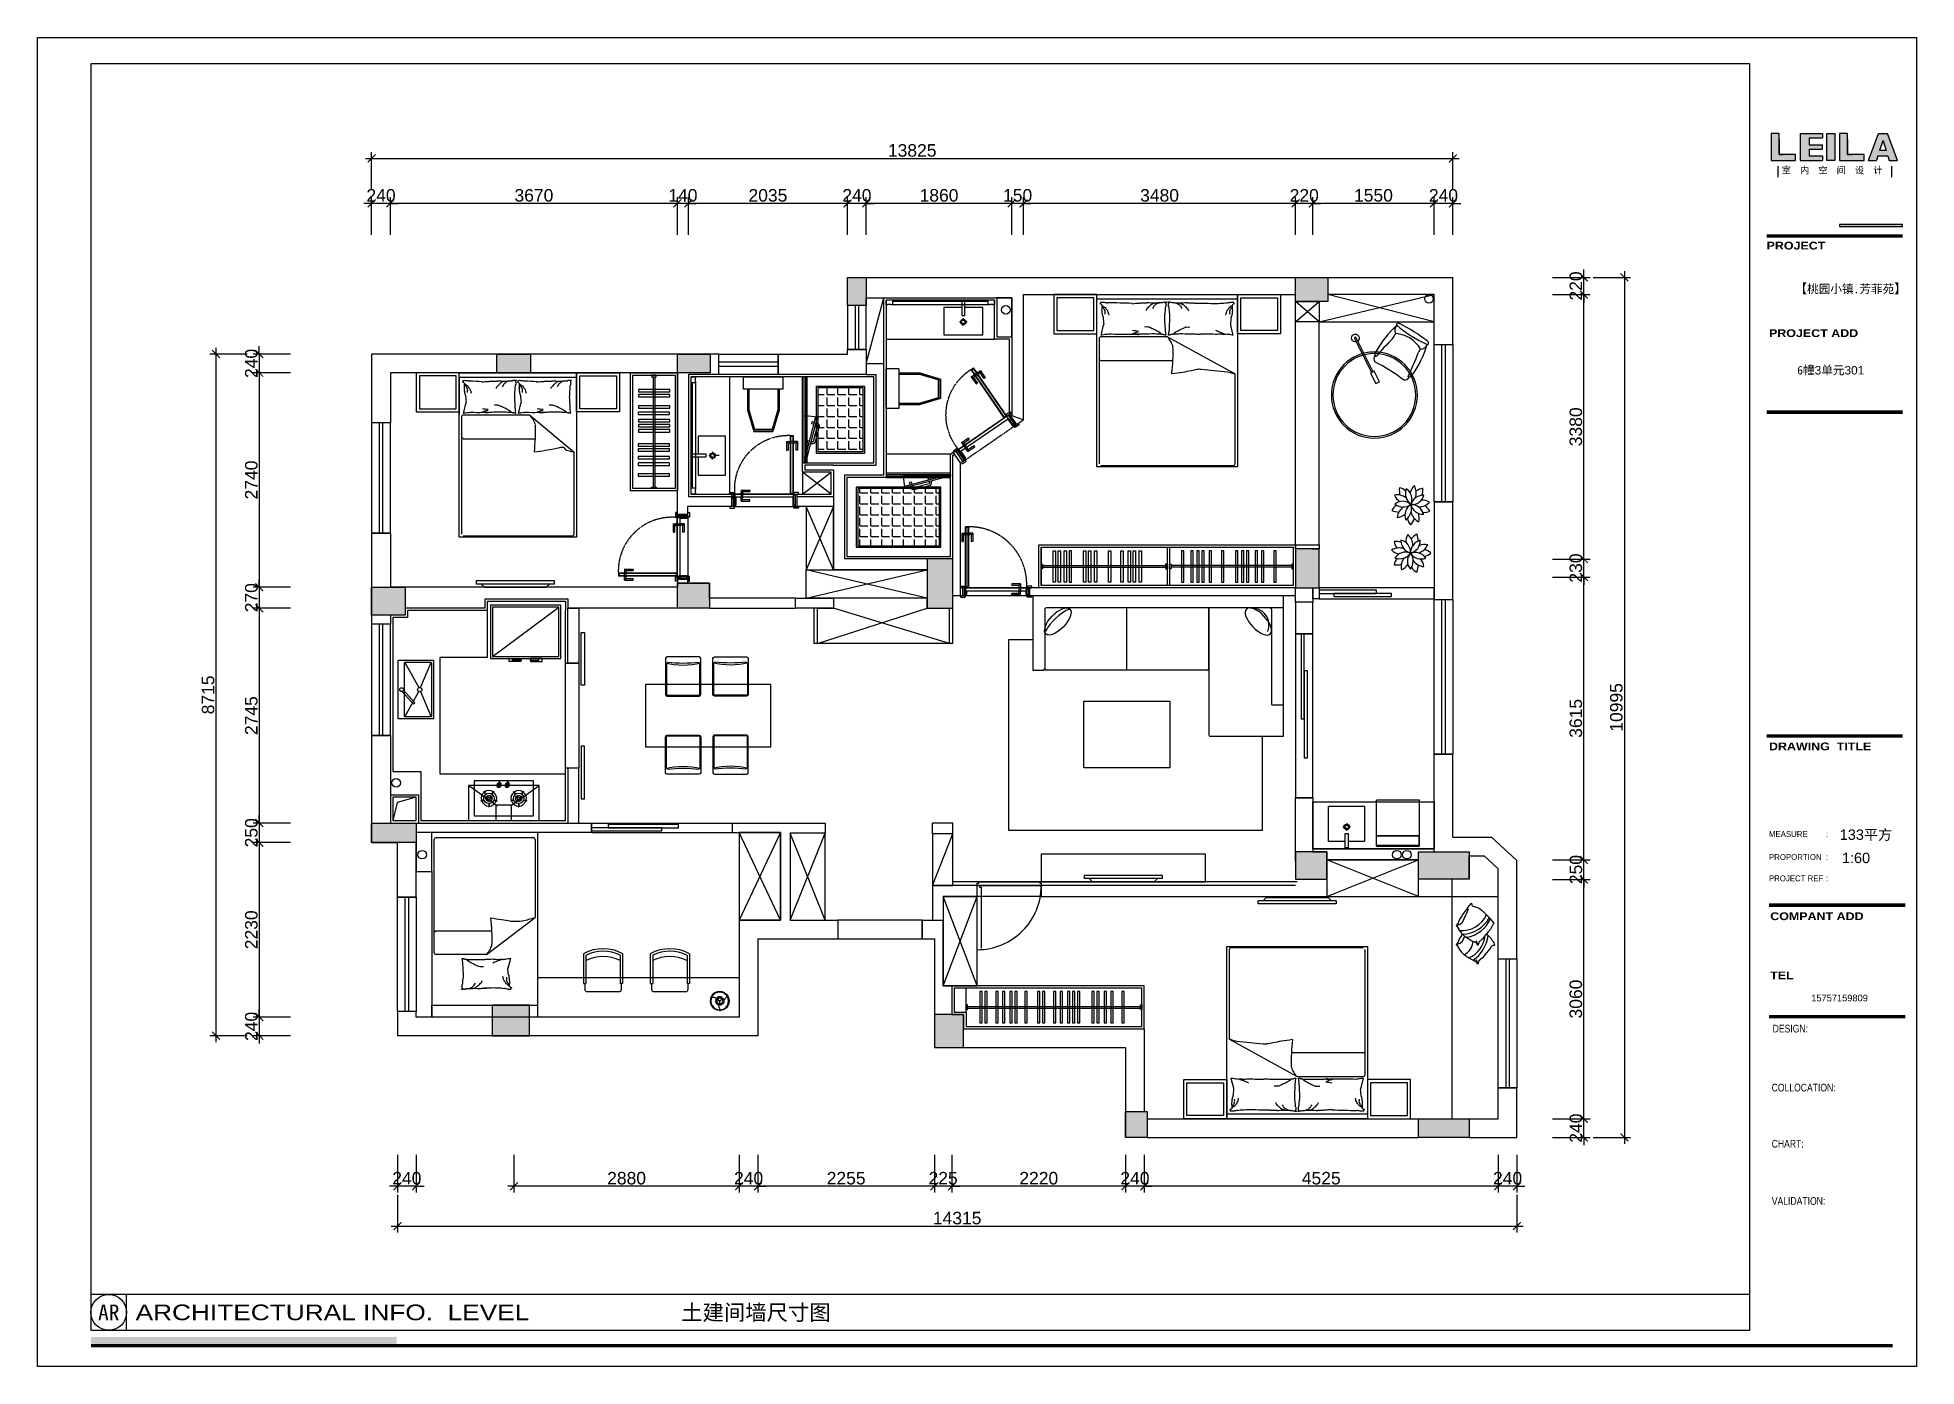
# Model space of a CAD drawing. Header units: millimetres. Extents: x 148889 to 229003, y -70503 to 111106.
# Drawn here: x 172913 to 196937, y -7813 to 9174 of the extents above; entities that cross this region are included whole.
import ezdxf
from ezdxf.enums import TextEntityAlignment as Align
from ezdxf.lldxf.tags import DXFTag

# ---------------------------------------------------------------- set-up
doc = ezdxf.new("R2010")
doc.units = ezdxf.units.MM
doc.linetypes.add('DASHED2', pattern=[0.375, 0.25, -0.125])
doc.linetypes.add('HIDDEN', pattern=[0.375, 0.25, -0.125])
for name, color, linetype in [('8', 8, 'Continuous'), ('C-门套', 16, 'Continuous'), ('F-地坪3(地台)', 6, 'Continuous'), ('P-原墙线', 7, 'Continuous'), ('P-固定家具1(到顶)', 3, 'Continuous'), ('P-固定家具2(不到顶)', 2, 'Continuous'), ('P-外部尺寸', 44, 'Continuous'), ('P-完成面', 1, 'Continuous'), ('P-新墙线', 4, 'Continuous'), ('P-洁具', 3, 'Continuous'), ('P-活动家具', 3, 'Continuous'), ('P-窗', 3, 'Continuous'), ('P-门', 1, 'Continuous'), ('P-门套', 1, 'Continuous'), ('W-图框', 251, 'Continuous'), ('大墨图框', 4, 'Continuous')]:
    doc.layers.add(name, color=color, linetype=linetype)
doc.styles.add('Arial', font='arial.ttf')
doc.styles.add('LOGO', font='arial.ttf')
doc.styles.add('LOGO-2', font='', dxfattribs={"width": 0.8})
doc.styles.add('NAME-1', font='simhei.ttf')
doc.styles.add('NAME-2', font='swisse.ttf')
doc.styles.get("Standard").update_dxf_attribs({"font": 'simhei.ttf'})
doc.styles.get('LOGO-2').set_extended_font_data('Arial Black')
tags = doc.linetypes.add('ACAD_ISO03W100', pattern=[30, 12, -18]).pattern_tags.tags
tags[6:7] = [DXFTag(74, 4), DXFTag(75, 0), DXFTag(340, '0'), DXFTag(46, 1.0), DXFTag(50, 0.0), DXFTag(44, 0.0), DXFTag(45, 0.0)]
tags[4:5] = [DXFTag(74, 4), DXFTag(75, 0), DXFTag(340, '0'), DXFTag(46, 1.0), DXFTag(50, 0.0), DXFTag(44, 0.0), DXFTag(45, 0.0)]
doc.dimstyles.new('1比80', dxfattribs={"dimscale": 80, "dimtxt": 2, "dimasz": 1.25, "dimexe": 1, "dimexo": 1, "dimgap": 0.25, "dimtad": 1, "dimdec": 0, "dimrnd": 0.005, "dimzin": 0, "dimdsep": 46, "dimtxsty": 'Arial', "dimblk": 'ARCHTICK', "dimcen": 0.125, "dimdle": 1, "dimclrd": 44, "dimclre": 44, "dimclrt": 50, "dimadec": 0, "dimazin": 0, "dimtfac": 1, "dimtdec": 0, "dimtix": 1, "dimtmove": 2, "dimatfit": 3, "dimldrblk": 'DOT', "dimfxl": 5, "dimfxlon": 1, "dimtvp": 1, "dimtolj": 1, "dimtzin": 0, "dimarcsym": 0})
pattern_1 = [(0, (0, 0), (0, 139.7), [101.6, -38.1]), (90, (0, 0), (-139.7, 9e-15), [101.6, -38.1])]

msp = doc.modelspace()

# ---------------------------------------------------------------- blocks, each defined once
blk = doc.blocks.new('_ArchTick')
at = {"color": 0, "linetype": 'ByBlock', "const_width": 0.15}
blk.add_lwpolyline([(-0.5, -0.5), (0.5, 0.5)], dxfattribs=at)
blk = doc.blocks.new('*D135')
at = {"layer": 'P-外部尺寸', "color": 44, "lineweight": -2, "transparency": 16777216}
for p, q in [((191589, -5110), (191589, -5590)), ((191829, -5110), (191829, -5590)), ((191589, -5510), (191489, -5510)), ((191829, -5510), (191589, -5510)), ((191829, -5510), (191929, -5510))]:
    blk.add_line(p, q, dxfattribs=at)
at = {"layer": 'P-外部尺寸', "color": 44, "lineweight": -2, "transparency": 16777216, "xscale": 100, "yscale": 100, "zscale": 100}
blk.add_blockref('_ArchTick', (191589, -5510), dxfattribs=at)
at = {"layer": 'P-外部尺寸', "color": 44, "lineweight": -2, "transparency": 16777216, "xscale": 100, "yscale": 100, "zscale": 100, "rotation": 180}
blk.add_blockref('_ArchTick', (191829, -5510), dxfattribs=at)
at = {"layer": 'P-外部尺寸', "color": 50, "transparency": 16777216, "insert": (191709, -5408), "char_height": 160, "attachment_point": 5, "style": 'Arial'}
blk.add_mtext('\\A1;240', dxfattribs=at)
blk = doc.blocks.new('_Dot')
at = {"color": 0, "linetype": 'ByBlock', "lineweight": -2}
blk.add_line((-0.5, 0), (-1, 0), dxfattribs=at)
at = {"color": 0, "linetype": 'ByBlock', "const_width": 0.5}
blk.add_lwpolyline([(-0.25, 0, 1), (0.25, 0, 1)], format="xyb", close=True, dxfattribs=at)
blk = doc.blocks.new('*D136')
at = {"layer": 'P-外部尺寸', "color": 44, "lineweight": -2, "transparency": 16777216}
for p, q in [((187064, -5110), (187064, -5590)), ((191589, -5110), (191589, -5590)), ((191669, -5510), (186984, -5510))]:
    blk.add_line(p, q, dxfattribs=at)
at = {"layer": 'P-外部尺寸', "color": 44, "lineweight": -2, "transparency": 16777216, "xscale": 100, "yscale": 100, "zscale": 100, "rotation": 180}
blk.add_blockref('_ArchTick', (187064, -5510), dxfattribs=at)
at = {"layer": 'P-外部尺寸', "color": 44, "lineweight": -2, "transparency": 16777216, "xscale": 100, "yscale": 100, "zscale": 100}
blk.add_blockref('_ArchTick', (191589, -5510), dxfattribs=at)
at = {"layer": 'P-外部尺寸', "color": 50, "transparency": 16777216, "insert": (189326, -5408), "char_height": 160, "attachment_point": 5, "style": 'Arial'}
blk.add_mtext('\\A1;4525', dxfattribs=at)
blk = doc.blocks.new('*D137')
at = {"layer": 'P-外部尺寸', "color": 44, "lineweight": -2, "transparency": 16777216}
for p, q in [((186824, -5110), (186824, -5590)), ((187064, -5110), (187064, -5590)), ((186824, -5510), (186724, -5510)), ((187064, -5510), (186824, -5510)), ((187064, -5510), (187164, -5510))]:
    blk.add_line(p, q, dxfattribs=at)
at = {"layer": 'P-外部尺寸', "color": 44, "lineweight": -2, "transparency": 16777216, "xscale": 100, "yscale": 100, "zscale": 100}
blk.add_blockref('_ArchTick', (186824, -5510), dxfattribs=at)
at = {"layer": 'P-外部尺寸', "color": 44, "lineweight": -2, "transparency": 16777216, "xscale": 100, "yscale": 100, "zscale": 100, "rotation": 180}
blk.add_blockref('_ArchTick', (187064, -5510), dxfattribs=at)
at = {"layer": 'P-外部尺寸', "color": 50, "transparency": 16777216, "insert": (186944, -5408), "char_height": 160, "attachment_point": 5, "style": 'Arial'}
blk.add_mtext('\\A1;240', dxfattribs=at)
blk = doc.blocks.new('*D138')
at = {"layer": 'P-外部尺寸', "color": 44, "lineweight": -2, "transparency": 16777216}
for p, q in [((184604, -5110), (184604, -5590)), ((186824, -5110), (186824, -5590)), ((186904, -5510), (184524, -5510))]:
    blk.add_line(p, q, dxfattribs=at)
at = {"layer": 'P-外部尺寸', "color": 44, "lineweight": -2, "transparency": 16777216, "xscale": 100, "yscale": 100, "zscale": 100, "rotation": 180}
blk.add_blockref('_ArchTick', (184604, -5510), dxfattribs=at)
at = {"layer": 'P-外部尺寸', "color": 44, "lineweight": -2, "transparency": 16777216, "xscale": 100, "yscale": 100, "zscale": 100}
blk.add_blockref('_ArchTick', (186824, -5510), dxfattribs=at)
at = {"layer": 'P-外部尺寸', "color": 50, "transparency": 16777216, "insert": (185714, -5408), "char_height": 160, "attachment_point": 5, "style": 'Arial'}
blk.add_mtext('\\A1;2220', dxfattribs=at)
blk = doc.blocks.new('*D139')
at = {"layer": 'P-外部尺寸', "color": 44, "lineweight": -2, "transparency": 16777216}
for p, q in [((184379, -5110), (184379, -5590)), ((184604, -5110), (184604, -5590)), ((184379, -5510), (184279, -5510)), ((184604, -5510), (184379, -5510)), ((184604, -5510), (184704, -5510))]:
    blk.add_line(p, q, dxfattribs=at)
at = {"layer": 'P-外部尺寸', "color": 44, "lineweight": -2, "transparency": 16777216, "xscale": 100, "yscale": 100, "zscale": 100}
blk.add_blockref('_ArchTick', (184379, -5510), dxfattribs=at)
at = {"layer": 'P-外部尺寸', "color": 44, "lineweight": -2, "transparency": 16777216, "xscale": 100, "yscale": 100, "zscale": 100, "rotation": 180}
blk.add_blockref('_ArchTick', (184604, -5510), dxfattribs=at)
at = {"layer": 'P-外部尺寸', "color": 50, "transparency": 16777216, "insert": (184491, -5408), "char_height": 160, "attachment_point": 5, "style": 'Arial'}
blk.add_mtext('\\A1;225', dxfattribs=at)
blk = doc.blocks.new('*D140')
at = {"layer": 'P-外部尺寸', "color": 44, "lineweight": -2, "transparency": 16777216}
for p, q in [((182124, -5110), (182124, -5590)), ((184379, -5110), (184379, -5590)), ((184459, -5510), (182044, -5510))]:
    blk.add_line(p, q, dxfattribs=at)
at = {"layer": 'P-外部尺寸', "color": 44, "lineweight": -2, "transparency": 16777216, "xscale": 100, "yscale": 100, "zscale": 100, "rotation": 180}
blk.add_blockref('_ArchTick', (182124, -5510), dxfattribs=at)
at = {"layer": 'P-外部尺寸', "color": 44, "lineweight": -2, "transparency": 16777216, "xscale": 100, "yscale": 100, "zscale": 100}
blk.add_blockref('_ArchTick', (184379, -5510), dxfattribs=at)
at = {"layer": 'P-外部尺寸', "color": 50, "transparency": 16777216, "insert": (183251, -5408), "char_height": 160, "attachment_point": 5, "style": 'Arial'}
blk.add_mtext('\\A1;2255', dxfattribs=at)
blk = doc.blocks.new('*D141')
at = {"layer": 'P-外部尺寸', "color": 44, "lineweight": -2, "transparency": 16777216}
for p, q in [((181884, -5110), (181884, -5590)), ((182124, -5110), (182124, -5590)), ((181884, -5510), (181784, -5510)), ((182124, -5510), (181884, -5510)), ((182124, -5510), (182224, -5510))]:
    blk.add_line(p, q, dxfattribs=at)
at = {"layer": 'P-外部尺寸', "color": 44, "lineweight": -2, "transparency": 16777216, "xscale": 100, "yscale": 100, "zscale": 100}
blk.add_blockref('_ArchTick', (181884, -5510), dxfattribs=at)
at = {"layer": 'P-外部尺寸', "color": 44, "lineweight": -2, "transparency": 16777216, "xscale": 100, "yscale": 100, "zscale": 100, "rotation": 180}
blk.add_blockref('_ArchTick', (182124, -5510), dxfattribs=at)
at = {"layer": 'P-外部尺寸', "color": 50, "transparency": 16777216, "insert": (182004, -5408), "char_height": 160, "attachment_point": 5, "style": 'Arial'}
blk.add_mtext('\\A1;240', dxfattribs=at)
blk = doc.blocks.new('*D142')
at = {"layer": 'P-外部尺寸', "color": 44, "lineweight": -2, "transparency": 16777216}
for p, q in [((179004, -5110), (179004, -5590)), ((181884, -5110), (181884, -5590)), ((181964, -5510), (178924, -5510))]:
    blk.add_line(p, q, dxfattribs=at)
at = {"layer": 'P-外部尺寸', "color": 44, "lineweight": -2, "transparency": 16777216, "xscale": 100, "yscale": 100, "zscale": 100, "rotation": 180}
blk.add_blockref('_ArchTick', (179004, -5510), dxfattribs=at)
at = {"layer": 'P-外部尺寸', "color": 44, "lineweight": -2, "transparency": 16777216, "xscale": 100, "yscale": 100, "zscale": 100}
blk.add_blockref('_ArchTick', (181884, -5510), dxfattribs=at)
at = {"layer": 'P-外部尺寸', "color": 50, "transparency": 16777216, "insert": (180444, -5408), "char_height": 160, "attachment_point": 5, "style": 'Arial'}
blk.add_mtext('\\A1;2880', dxfattribs=at)
blk = doc.blocks.new('*D143')
at = {"layer": 'P-外部尺寸', "color": 44, "lineweight": -2, "transparency": 16777216}
for p, q in [((177514, -5110), (177514, -5590)), ((177754, -5110), (177754, -5590)), ((177514, -5510), (177414, -5510)), ((177754, -5510), (177514, -5510)), ((177754, -5510), (177854, -5510))]:
    blk.add_line(p, q, dxfattribs=at)
at = {"layer": 'P-外部尺寸', "color": 44, "lineweight": -2, "transparency": 16777216, "xscale": 100, "yscale": 100, "zscale": 100}
blk.add_blockref('_ArchTick', (177514, -5510), dxfattribs=at)
at = {"layer": 'P-外部尺寸', "color": 44, "lineweight": -2, "transparency": 16777216, "xscale": 100, "yscale": 100, "zscale": 100, "rotation": 180}
blk.add_blockref('_ArchTick', (177754, -5510), dxfattribs=at)
at = {"layer": 'P-外部尺寸', "color": 50, "transparency": 16777216, "insert": (177634, -5408), "char_height": 160, "attachment_point": 5, "style": 'Arial'}
blk.add_mtext('\\A1;240', dxfattribs=at)
blk = doc.blocks.new('*D144')
at = {"layer": 'P-外部尺寸', "color": 44, "lineweight": -2, "transparency": 16777216}
for p, q in [((177514, -5620), (177514, -6100)), ((191829, -5620), (191829, -6100)), ((177434, -6020), (191909, -6020))]:
    blk.add_line(p, q, dxfattribs=at)
at = {"layer": 'P-外部尺寸', "color": 44, "lineweight": -2, "transparency": 16777216, "xscale": 100, "yscale": 100, "zscale": 100, "rotation": 180}
blk.add_blockref('_ArchTick', (177514, -6020), dxfattribs=at)
at = {"layer": 'P-外部尺寸', "color": 44, "lineweight": -2, "transparency": 16777216, "xscale": 100, "yscale": 100, "zscale": 100}
blk.add_blockref('_ArchTick', (191829, -6020), dxfattribs=at)
at = {"layer": 'P-外部尺寸', "color": 50, "transparency": 16777216, "insert": (184671, -5918), "char_height": 160, "attachment_point": 5, "style": 'Arial'}
blk.add_mtext('\\A1;14315', dxfattribs=at)
blk = doc.blocks.new('*D145')
at = {"layer": 'P-外部尺寸', "color": 44, "lineweight": -2, "transparency": 16777216}
for p, q in [((192684, -4647), (192684, -4547)), ((192284, -4647), (192764, -4647)), ((192684, -4887), (192684, -4647)), ((192284, -4887), (192764, -4887)), ((192684, -4887), (192684, -4987))]:
    blk.add_line(p, q, dxfattribs=at)
at = {"layer": 'P-外部尺寸', "color": 44, "lineweight": -2, "transparency": 16777216, "xscale": 100, "yscale": 100, "zscale": 100}
for p, rotation in [((192684, -4647), 270), ((192684, -4887), 90)]:
    blk.add_blockref('_ArchTick', p, dxfattribs=dict(at, rotation=rotation))
at = {"layer": 'P-外部尺寸', "color": 50, "transparency": 16777216, "insert": (192583, -4767), "char_height": 160, "attachment_point": 5, "rotation": 90, "style": 'Arial'}
blk.add_mtext('\\A1;240', dxfattribs=at)
blk = doc.blocks.new('*D146')
at = {"layer": 'P-外部尺寸', "color": 44, "lineweight": -2, "transparency": 16777216}
for p, q in [((192284, -1587), (192764, -1587)), ((192684, -4727), (192684, -1507)), ((192284, -4647), (192764, -4647))]:
    blk.add_line(p, q, dxfattribs=at)
at = {"layer": 'P-外部尺寸', "color": 44, "lineweight": -2, "transparency": 16777216, "xscale": 100, "yscale": 100, "zscale": 100}
for p, rotation in [((192684, -1587), 90), ((192684, -4647), 270)]:
    blk.add_blockref('_ArchTick', p, dxfattribs=dict(at, rotation=rotation))
at = {"layer": 'P-外部尺寸', "color": 50, "transparency": 16777216, "insert": (192582, -3117), "char_height": 160, "attachment_point": 5, "rotation": 90, "style": 'Arial'}
blk.add_mtext('\\A1;3060', dxfattribs=at)
blk = doc.blocks.new('*D147')
at = {"layer": 'P-外部尺寸', "color": 44, "lineweight": -2, "transparency": 16777216}
for p, q in [((192284, -1337), (192764, -1337)), ((192684, -1337), (192684, -1237)), ((192684, -1587), (192684, -1337)), ((192284, -1587), (192764, -1587)), ((192684, -1587), (192684, -1687))]:
    blk.add_line(p, q, dxfattribs=at)
at = {"layer": 'P-外部尺寸', "color": 44, "lineweight": -2, "transparency": 16777216, "xscale": 100, "yscale": 100, "zscale": 100}
for p, rotation in [((192684, -1337), 270), ((192684, -1587), 90)]:
    blk.add_blockref('_ArchTick', p, dxfattribs=dict(at, rotation=rotation))
at = {"layer": 'P-外部尺寸', "color": 50, "transparency": 16777216, "insert": (192583, -1462), "char_height": 160, "attachment_point": 5, "rotation": 90, "style": 'Arial'}
blk.add_mtext('\\A1;250', dxfattribs=at)
blk = doc.blocks.new('*D148')
at = {"layer": 'P-外部尺寸', "color": 44, "lineweight": -2, "transparency": 16777216}
for p, q in [((192284, 2278), (192764, 2278)), ((192684, -1417), (192684, 2358)), ((192284, -1337), (192764, -1337))]:
    blk.add_line(p, q, dxfattribs=at)
at = {"layer": 'P-外部尺寸', "color": 44, "lineweight": -2, "transparency": 16777216, "xscale": 100, "yscale": 100, "zscale": 100}
for p, rotation in [((192684, 2278), 90), ((192684, -1337), 270)]:
    blk.add_blockref('_ArchTick', p, dxfattribs=dict(at, rotation=rotation))
at = {"layer": 'P-外部尺寸', "color": 50, "transparency": 16777216, "insert": (192582, 471), "char_height": 160, "attachment_point": 5, "rotation": 90, "style": 'Arial'}
blk.add_mtext('\\A1;3615', dxfattribs=at)
blk = doc.blocks.new('*D149')
at = {"layer": 'P-外部尺寸', "color": 44, "lineweight": -2, "transparency": 16777216}
for p, q in [((192284, 2508), (192764, 2508)), ((192684, 2508), (192684, 2608)), ((192684, 2278), (192684, 2508)), ((192284, 2278), (192764, 2278)), ((192684, 2278), (192684, 2178))]:
    blk.add_line(p, q, dxfattribs=at)
at = {"layer": 'P-外部尺寸', "color": 44, "lineweight": -2, "transparency": 16777216, "xscale": 100, "yscale": 100, "zscale": 100}
for p, rotation in [((192684, 2508), 270), ((192684, 2278), 90)]:
    blk.add_blockref('_ArchTick', p, dxfattribs=dict(at, rotation=rotation))
at = {"layer": 'P-外部尺寸', "color": 50, "transparency": 16777216, "insert": (192582, 2393), "char_height": 160, "attachment_point": 5, "rotation": 90, "style": 'Arial'}
blk.add_mtext('\\A1;230', dxfattribs=at)
blk = doc.blocks.new('*D150')
at = {"layer": 'P-外部尺寸', "color": 44, "lineweight": -2, "transparency": 16777216}
for p, q in [((192284, 5888), (192764, 5888)), ((192684, 2428), (192684, 5968)), ((192284, 2508), (192764, 2508))]:
    blk.add_line(p, q, dxfattribs=at)
at = {"layer": 'P-外部尺寸', "color": 44, "lineweight": -2, "transparency": 16777216, "xscale": 100, "yscale": 100, "zscale": 100}
for p, rotation in [((192684, 5888), 90), ((192684, 2508), 270)]:
    blk.add_blockref('_ArchTick', p, dxfattribs=dict(at, rotation=rotation))
at = {"layer": 'P-外部尺寸', "color": 50, "transparency": 16777216, "insert": (192582, 4198), "char_height": 160, "attachment_point": 5, "rotation": 90, "style": 'Arial'}
blk.add_mtext('\\A1;3380', dxfattribs=at)
blk = doc.blocks.new('*D151')
at = {"layer": 'P-外部尺寸', "color": 44, "lineweight": -2, "transparency": 16777216}
for p, q in [((192284, 6108), (192764, 6108)), ((192684, 6108), (192684, 6208)), ((192684, 5888), (192684, 6108)), ((192284, 5888), (192764, 5888)), ((192684, 5888), (192684, 5788))]:
    blk.add_line(p, q, dxfattribs=at)
at = {"layer": 'P-外部尺寸', "color": 44, "lineweight": -2, "transparency": 16777216, "xscale": 100, "yscale": 100, "zscale": 100}
for p, rotation in [((192684, 6108), 270), ((192684, 5888), 90)]:
    blk.add_blockref('_ArchTick', p, dxfattribs=dict(at, rotation=rotation))
at = {"layer": 'P-外部尺寸', "color": 50, "transparency": 16777216, "insert": (192583, 5998), "char_height": 160, "attachment_point": 5, "rotation": 90, "style": 'Arial'}
blk.add_mtext('\\A1;220', dxfattribs=at)
blk = doc.blocks.new('*D152')
at = {"layer": 'P-外部尺寸', "color": 44, "lineweight": -2, "transparency": 16777216}
for p, q in [((192802, 6108), (193282, 6108)), ((193202, 6188), (193202, -4967)), ((192802, -4887), (193282, -4887))]:
    blk.add_line(p, q, dxfattribs=at)
at = {"layer": 'P-外部尺寸', "color": 44, "lineweight": -2, "transparency": 16777216, "xscale": 100, "yscale": 100, "zscale": 100}
for p, rotation in [((193202, 6108), 90), ((193202, -4887), 270)]:
    blk.add_blockref('_ArchTick', p, dxfattribs=dict(at, rotation=rotation))
at = {"layer": 'P-外部尺寸', "color": 50, "transparency": 16777216, "insert": (193100, 611), "char_height": 160, "attachment_point": 5, "rotation": 90, "style": 'Arial'}
blk.add_mtext('\\A1;10995', dxfattribs=at)
blk = doc.blocks.new('*D153')
at = {"layer": 'P-外部尺寸', "color": 44, "lineweight": -2, "transparency": 16777216}
for p, q in [((190769, 7054), (190669, 7054)), ((190769, 6654), (190769, 7134)), ((191009, 7054), (190769, 7054)), ((191009, 6654), (191009, 7134)), ((191009, 7054), (191109, 7054))]:
    blk.add_line(p, q, dxfattribs=at)
at = {"layer": 'P-外部尺寸', "color": 44, "lineweight": -2, "transparency": 16777216, "xscale": 100, "yscale": 100, "zscale": 100}
blk.add_blockref('_ArchTick', (190769, 7054), dxfattribs=at)
at = {"layer": 'P-外部尺寸', "color": 44, "lineweight": -2, "transparency": 16777216, "xscale": 100, "yscale": 100, "zscale": 100, "rotation": 180}
blk.add_blockref('_ArchTick', (191009, 7054), dxfattribs=at)
at = {"layer": 'P-外部尺寸', "color": 50, "transparency": 16777216, "insert": (190889, 7156), "char_height": 160, "attachment_point": 5, "style": 'Arial'}
blk.add_mtext('\\A1;240', dxfattribs=at)
blk = doc.blocks.new('*D154')
at = {"layer": 'P-固定家具1(到顶)', "color": 44, "lineweight": -2, "transparency": 16777216}
for p, q in [((190849, 7054), (189139, 7054)), ((189219, 6654), (189219, 7134)), ((190769, 6654), (190769, 7134))]:
    blk.add_line(p, q, dxfattribs=at)
at = {"layer": 'P-固定家具1(到顶)', "color": 44, "lineweight": -2, "transparency": 16777216, "xscale": 100, "yscale": 100, "zscale": 100, "rotation": 180}
blk.add_blockref('_ArchTick', (189219, 7054), dxfattribs=at)
at = {"layer": 'P-固定家具1(到顶)', "color": 44, "lineweight": -2, "transparency": 16777216, "xscale": 100, "yscale": 100, "zscale": 100}
blk.add_blockref('_ArchTick', (190769, 7054), dxfattribs=at)
at = {"layer": 'P-固定家具1(到顶)', "color": 50, "transparency": 16777216, "insert": (189994, 7156), "char_height": 160, "attachment_point": 5, "style": 'Arial'}
blk.add_mtext('\\A1;1550', dxfattribs=at)
blk = doc.blocks.new('*D155')
at = {"layer": 'P-固定家具1(到顶)', "color": 44, "lineweight": -2, "transparency": 16777216}
for p, q in [((188999, 7054), (188899, 7054)), ((188999, 6654), (188999, 7134)), ((189219, 7054), (188999, 7054)), ((189219, 6654), (189219, 7134)), ((189219, 7054), (189319, 7054))]:
    blk.add_line(p, q, dxfattribs=at)
at = {"layer": 'P-固定家具1(到顶)', "color": 44, "lineweight": -2, "transparency": 16777216, "xscale": 100, "yscale": 100, "zscale": 100}
blk.add_blockref('_ArchTick', (188999, 7054), dxfattribs=at)
at = {"layer": 'P-固定家具1(到顶)', "color": 44, "lineweight": -2, "transparency": 16777216, "xscale": 100, "yscale": 100, "zscale": 100, "rotation": 180}
blk.add_blockref('_ArchTick', (189219, 7054), dxfattribs=at)
at = {"layer": 'P-固定家具1(到顶)', "color": 50, "transparency": 16777216, "insert": (189109, 7156), "char_height": 160, "attachment_point": 5, "style": 'Arial'}
blk.add_mtext('\\A1;220', dxfattribs=at)
blk = doc.blocks.new('*D156')
at = {"layer": 'P-固定家具1(到顶)', "color": 44, "lineweight": -2, "transparency": 16777216}
for p, q in [((189079, 7054), (185439, 7054)), ((185519, 6654), (185519, 7134)), ((188999, 6654), (188999, 7134))]:
    blk.add_line(p, q, dxfattribs=at)
at = {"layer": 'P-固定家具1(到顶)', "color": 44, "lineweight": -2, "transparency": 16777216, "xscale": 100, "yscale": 100, "zscale": 100, "rotation": 180}
blk.add_blockref('_ArchTick', (185519, 7054), dxfattribs=at)
at = {"layer": 'P-固定家具1(到顶)', "color": 44, "lineweight": -2, "transparency": 16777216, "xscale": 100, "yscale": 100, "zscale": 100}
blk.add_blockref('_ArchTick', (188999, 7054), dxfattribs=at)
at = {"layer": 'P-固定家具1(到顶)', "color": 50, "transparency": 16777216, "insert": (187259, 7156), "char_height": 160, "attachment_point": 5, "style": 'Arial'}
blk.add_mtext('\\A1;3480', dxfattribs=at)
blk = doc.blocks.new('*D157')
at = {"layer": 'P-外部尺寸', "color": 44, "lineweight": -2, "transparency": 16777216}
for p, q in [((185369, 7054), (185269, 7054)), ((185369, 6654), (185369, 7134)), ((185519, 7054), (185369, 7054)), ((185519, 6654), (185519, 7134)), ((185519, 7054), (185619, 7054))]:
    blk.add_line(p, q, dxfattribs=at)
at = {"layer": 'P-外部尺寸', "color": 44, "lineweight": -2, "transparency": 16777216, "xscale": 100, "yscale": 100, "zscale": 100}
blk.add_blockref('_ArchTick', (185369, 7054), dxfattribs=at)
at = {"layer": 'P-外部尺寸', "color": 44, "lineweight": -2, "transparency": 16777216, "xscale": 100, "yscale": 100, "zscale": 100, "rotation": 180}
blk.add_blockref('_ArchTick', (185519, 7054), dxfattribs=at)
at = {"layer": 'P-外部尺寸', "color": 50, "transparency": 16777216, "insert": (185444, 7156), "char_height": 160, "attachment_point": 5, "style": 'Arial'}
blk.add_mtext('\\A1;150', dxfattribs=at)
blk = doc.blocks.new('*D158')
at = {"layer": 'P-外部尺寸', "color": 44, "lineweight": -2, "transparency": 16777216}
for p, q in [((185449, 7054), (183429, 7054)), ((183509, 6654), (183509, 7134)), ((185369, 6654), (185369, 7134))]:
    blk.add_line(p, q, dxfattribs=at)
at = {"layer": 'P-外部尺寸', "color": 44, "lineweight": -2, "transparency": 16777216, "xscale": 100, "yscale": 100, "zscale": 100, "rotation": 180}
blk.add_blockref('_ArchTick', (183509, 7054), dxfattribs=at)
at = {"layer": 'P-外部尺寸', "color": 44, "lineweight": -2, "transparency": 16777216, "xscale": 100, "yscale": 100, "zscale": 100}
blk.add_blockref('_ArchTick', (185369, 7054), dxfattribs=at)
at = {"layer": 'P-外部尺寸', "color": 50, "transparency": 16777216, "insert": (184439, 7156), "char_height": 160, "attachment_point": 5, "style": 'Arial'}
blk.add_mtext('\\A1;1860', dxfattribs=at)
blk = doc.blocks.new('*D159')
at = {"layer": 'P-外部尺寸', "color": 44, "lineweight": -2, "transparency": 16777216}
for p, q in [((183269, 7054), (183169, 7054)), ((183269, 6654), (183269, 7134)), ((183509, 7054), (183269, 7054)), ((183509, 6654), (183509, 7134)), ((183509, 7054), (183609, 7054))]:
    blk.add_line(p, q, dxfattribs=at)
at = {"layer": 'P-外部尺寸', "color": 44, "lineweight": -2, "transparency": 16777216, "xscale": 100, "yscale": 100, "zscale": 100}
blk.add_blockref('_ArchTick', (183269, 7054), dxfattribs=at)
at = {"layer": 'P-外部尺寸', "color": 44, "lineweight": -2, "transparency": 16777216, "xscale": 100, "yscale": 100, "zscale": 100, "rotation": 180}
blk.add_blockref('_ArchTick', (183509, 7054), dxfattribs=at)
at = {"layer": 'P-外部尺寸', "color": 50, "transparency": 16777216, "insert": (183389, 7156), "char_height": 160, "attachment_point": 5, "style": 'Arial'}
blk.add_mtext('\\A1;240', dxfattribs=at)
blk = doc.blocks.new('*D160')
at = {"layer": 'P-外部尺寸', "color": 44, "lineweight": -2, "transparency": 16777216}
for p, q in [((183349, 7054), (181154, 7054)), ((181234, 6654), (181234, 7134)), ((183269, 6654), (183269, 7134))]:
    blk.add_line(p, q, dxfattribs=at)
at = {"layer": 'P-外部尺寸', "color": 44, "lineweight": -2, "transparency": 16777216, "xscale": 100, "yscale": 100, "zscale": 100, "rotation": 180}
blk.add_blockref('_ArchTick', (181234, 7054), dxfattribs=at)
at = {"layer": 'P-外部尺寸', "color": 44, "lineweight": -2, "transparency": 16777216, "xscale": 100, "yscale": 100, "zscale": 100}
blk.add_blockref('_ArchTick', (183269, 7054), dxfattribs=at)
at = {"layer": 'P-外部尺寸', "color": 50, "transparency": 16777216, "insert": (182251, 7156), "char_height": 160, "attachment_point": 5, "style": 'Arial'}
blk.add_mtext('\\A1;2035', dxfattribs=at)
blk = doc.blocks.new('*D161')
at = {"layer": 'P-外部尺寸', "color": 44, "lineweight": -2, "transparency": 16777216}
for p, q in [((181094, 7054), (180994, 7054)), ((181094, 6654), (181094, 7134)), ((181234, 7054), (181094, 7054)), ((181234, 6654), (181234, 7134)), ((181234, 7054), (181334, 7054))]:
    blk.add_line(p, q, dxfattribs=at)
at = {"layer": 'P-外部尺寸', "color": 44, "lineweight": -2, "transparency": 16777216, "xscale": 100, "yscale": 100, "zscale": 100}
blk.add_blockref('_ArchTick', (181094, 7054), dxfattribs=at)
at = {"layer": 'P-外部尺寸', "color": 44, "lineweight": -2, "transparency": 16777216, "xscale": 100, "yscale": 100, "zscale": 100, "rotation": 180}
blk.add_blockref('_ArchTick', (181234, 7054), dxfattribs=at)
at = {"layer": 'P-外部尺寸', "color": 50, "transparency": 16777216, "insert": (181164, 7156), "char_height": 160, "attachment_point": 5, "style": 'Arial'}
blk.add_mtext('\\A1;140', dxfattribs=at)
blk = doc.blocks.new('*D162')
at = {"layer": 'P-外部尺寸', "color": 44, "lineweight": -2, "transparency": 16777216}
for p, q in [((181174, 7054), (177344, 7054)), ((177424, 6654), (177424, 7134)), ((181094, 6654), (181094, 7134))]:
    blk.add_line(p, q, dxfattribs=at)
at = {"layer": 'P-外部尺寸', "color": 44, "lineweight": -2, "transparency": 16777216, "xscale": 100, "yscale": 100, "zscale": 100, "rotation": 180}
blk.add_blockref('_ArchTick', (177424, 7054), dxfattribs=at)
at = {"layer": 'P-外部尺寸', "color": 44, "lineweight": -2, "transparency": 16777216, "xscale": 100, "yscale": 100, "zscale": 100}
blk.add_blockref('_ArchTick', (181094, 7054), dxfattribs=at)
at = {"layer": 'P-外部尺寸', "color": 50, "transparency": 16777216, "insert": (179259, 7156), "char_height": 160, "attachment_point": 5, "style": 'Arial'}
blk.add_mtext('\\A1;3670', dxfattribs=at)
blk = doc.blocks.new('*D163')
at = {"layer": 'P-外部尺寸', "color": 44, "lineweight": -2, "transparency": 16777216}
for p, q in [((177184, 7054), (177084, 7054)), ((177184, 6654), (177184, 7134)), ((177424, 7054), (177184, 7054)), ((177424, 6654), (177424, 7134)), ((177424, 7054), (177524, 7054))]:
    blk.add_line(p, q, dxfattribs=at)
at = {"layer": 'P-外部尺寸', "color": 44, "lineweight": -2, "transparency": 16777216, "xscale": 100, "yscale": 100, "zscale": 100}
blk.add_blockref('_ArchTick', (177184, 7054), dxfattribs=at)
at = {"layer": 'P-外部尺寸', "color": 44, "lineweight": -2, "transparency": 16777216, "xscale": 100, "yscale": 100, "zscale": 100, "rotation": 180}
blk.add_blockref('_ArchTick', (177424, 7054), dxfattribs=at)
at = {"layer": 'P-外部尺寸', "color": 50, "transparency": 16777216, "insert": (177304, 7156), "char_height": 160, "attachment_point": 5, "style": 'Arial'}
blk.add_mtext('\\A1;240', dxfattribs=at)
blk = doc.blocks.new('*D164')
at = {"layer": 'P-外部尺寸', "color": 44, "lineweight": -2, "transparency": 16777216}
for p, q in [((176148, 5128), (175668, 5128)), ((175748, 5128), (175748, 5228)), ((175748, 5128), (175748, 4888)), ((176148, 4888), (175668, 4888)), ((175748, 4888), (175748, 4788))]:
    blk.add_line(p, q, dxfattribs=at)
at = {"layer": 'P-外部尺寸', "color": 44, "lineweight": -2, "transparency": 16777216, "xscale": 100, "yscale": 100, "zscale": 100}
for p, rotation in [((175748, 5128), 270), ((175748, 4888), 90)]:
    blk.add_blockref('_ArchTick', p, dxfattribs=dict(at, rotation=rotation))
at = {"layer": 'P-外部尺寸', "color": 50, "transparency": 16777216, "insert": (175646, 5008), "char_height": 160, "attachment_point": 5, "rotation": 90, "style": 'Arial'}
blk.add_mtext('\\A1;240', dxfattribs=at)
blk = doc.blocks.new('*D165')
at = {"layer": 'P-外部尺寸', "color": 44, "lineweight": -2, "transparency": 16777216}
for p, q in [((176148, 4888), (175668, 4888)), ((175748, 4968), (175748, 2068)), ((176148, 2148), (175668, 2148))]:
    blk.add_line(p, q, dxfattribs=at)
at = {"layer": 'P-外部尺寸', "color": 44, "lineweight": -2, "transparency": 16777216, "xscale": 100, "yscale": 100, "zscale": 100}
for p, rotation in [((175748, 4888), 90), ((175748, 2148), 270)]:
    blk.add_blockref('_ArchTick', p, dxfattribs=dict(at, rotation=rotation))
at = {"layer": 'P-外部尺寸', "color": 50, "transparency": 16777216, "insert": (175646, 3518), "char_height": 160, "attachment_point": 5, "rotation": 90, "style": 'Arial'}
blk.add_mtext('\\A1;2740', dxfattribs=at)
blk = doc.blocks.new('*D166')
at = {"layer": 'P-外部尺寸', "color": 44, "lineweight": -2, "transparency": 16777216}
for p, q in [((175748, 2148), (175748, 2248)), ((176148, 2148), (175668, 2148)), ((175748, 2148), (175748, 1878)), ((176148, 1878), (175668, 1878)), ((175748, 1878), (175748, 1778))]:
    blk.add_line(p, q, dxfattribs=at)
at = {"layer": 'P-外部尺寸', "color": 44, "lineweight": -2, "transparency": 16777216, "xscale": 100, "yscale": 100, "zscale": 100}
for p, rotation in [((175748, 2148), 270), ((175748, 1878), 90)]:
    blk.add_blockref('_ArchTick', p, dxfattribs=dict(at, rotation=rotation))
at = {"layer": 'P-外部尺寸', "color": 50, "transparency": 16777216, "insert": (175646, 2013), "char_height": 160, "attachment_point": 5, "rotation": 90, "style": 'Arial'}
blk.add_mtext('\\A1;270', dxfattribs=at)
blk = doc.blocks.new('*D167')
at = {"layer": 'P-外部尺寸', "color": 44, "lineweight": -2, "transparency": 16777216}
for p, q in [((175748, 1958), (175748, -947)), ((176148, 1878), (175668, 1878)), ((176148, -867), (175668, -867))]:
    blk.add_line(p, q, dxfattribs=at)
at = {"layer": 'P-外部尺寸', "color": 44, "lineweight": -2, "transparency": 16777216, "xscale": 100, "yscale": 100, "zscale": 100}
for p, rotation in [((175748, 1878), 90), ((175748, -867), 270)]:
    blk.add_blockref('_ArchTick', p, dxfattribs=dict(at, rotation=rotation))
at = {"layer": 'P-外部尺寸', "color": 50, "transparency": 16777216, "insert": (175646, 506), "char_height": 160, "attachment_point": 5, "rotation": 90, "style": 'Arial'}
blk.add_mtext('\\A1;2745', dxfattribs=at)
blk = doc.blocks.new('*D168')
at = {"layer": 'P-外部尺寸', "color": 44, "lineweight": -2, "transparency": 16777216}
for p, q in [((176148, -867), (175668, -867)), ((175748, -867), (175748, -767)), ((175748, -867), (175748, -1117)), ((176148, -1117), (175668, -1117)), ((175748, -1117), (175748, -1217))]:
    blk.add_line(p, q, dxfattribs=at)
at = {"layer": 'P-外部尺寸', "color": 44, "lineweight": -2, "transparency": 16777216, "xscale": 100, "yscale": 100, "zscale": 100}
for p, rotation in [((175748, -867), 270), ((175748, -1117), 90)]:
    blk.add_blockref('_ArchTick', p, dxfattribs=dict(at, rotation=rotation))
at = {"layer": 'P-外部尺寸', "color": 50, "transparency": 16777216, "insert": (175646, -992), "char_height": 160, "attachment_point": 5, "rotation": 90, "style": 'Arial'}
blk.add_mtext('\\A1;250', dxfattribs=at)
blk = doc.blocks.new('*D169')
at = {"layer": 'P-外部尺寸', "color": 44, "lineweight": -2, "transparency": 16777216}
for p, q in [((176148, -1117), (175668, -1117)), ((175748, -1037), (175748, -3427)), ((176148, -3347), (175668, -3347))]:
    blk.add_line(p, q, dxfattribs=at)
at = {"layer": 'P-外部尺寸', "color": 44, "lineweight": -2, "transparency": 16777216, "xscale": 100, "yscale": 100, "zscale": 100}
for p, rotation in [((175748, -1117), 90), ((175748, -3347), 270)]:
    blk.add_blockref('_ArchTick', p, dxfattribs=dict(at, rotation=rotation))
at = {"layer": 'P-外部尺寸', "color": 50, "transparency": 16777216, "insert": (175646, -2232), "char_height": 160, "attachment_point": 5, "rotation": 90, "style": 'Arial'}
blk.add_mtext('\\A1;2230', dxfattribs=at)
blk = doc.blocks.new('*D170')
at = {"layer": 'P-外部尺寸', "color": 44, "lineweight": -2, "transparency": 16777216}
for p, q in [((176148, -3347), (175668, -3347)), ((175748, -3347), (175748, -3247)), ((175748, -3347), (175748, -3587)), ((176148, -3587), (175668, -3587)), ((175748, -3587), (175748, -3687))]:
    blk.add_line(p, q, dxfattribs=at)
at = {"layer": 'P-外部尺寸', "color": 44, "lineweight": -2, "transparency": 16777216, "xscale": 100, "yscale": 100, "zscale": 100}
for p, rotation in [((175748, -3347), 270), ((175748, -3587), 90)]:
    blk.add_blockref('_ArchTick', p, dxfattribs=dict(at, rotation=rotation))
at = {"layer": 'P-外部尺寸', "color": 50, "transparency": 16777216, "insert": (175646, -3467), "char_height": 160, "attachment_point": 5, "rotation": 90, "style": 'Arial'}
blk.add_mtext('\\A1;240', dxfattribs=at)
blk = doc.blocks.new('*D171')
at = {"layer": 'P-外部尺寸', "color": 44, "lineweight": -2, "transparency": 16777216}
for p, q in [((175594, 5128), (175114, 5128)), ((175194, -3667), (175194, 5208)), ((175594, -3587), (175114, -3587))]:
    blk.add_line(p, q, dxfattribs=at)
at = {"layer": 'P-外部尺寸', "color": 44, "lineweight": -2, "transparency": 16777216, "xscale": 100, "yscale": 100, "zscale": 100}
for p, rotation in [((175194, 5128), 90), ((175194, -3587), 270)]:
    blk.add_blockref('_ArchTick', p, dxfattribs=dict(at, rotation=rotation))
at = {"layer": 'P-外部尺寸', "color": 50, "transparency": 16777216, "insert": (175093, 771), "char_height": 160, "attachment_point": 5, "rotation": 90, "style": 'Arial'}
blk.add_mtext('\\A1;8715', dxfattribs=at)
blk = doc.blocks.new('*D172')
at = {"layer": 'P-外部尺寸', "color": 44, "lineweight": -2, "transparency": 16777216}
for p, q in [((177184, 7229), (177184, 7709)), ((191009, 7229), (191009, 7709)), ((177104, 7629), (191089, 7629))]:
    blk.add_line(p, q, dxfattribs=at)
at = {"layer": 'P-外部尺寸', "color": 44, "lineweight": -2, "transparency": 16777216, "xscale": 100, "yscale": 100, "zscale": 100, "rotation": 180}
blk.add_blockref('_ArchTick', (177184, 7629), dxfattribs=at)
at = {"layer": 'P-外部尺寸', "color": 44, "lineweight": -2, "transparency": 16777216, "xscale": 100, "yscale": 100, "zscale": 100}
blk.add_blockref('_ArchTick', (191009, 7629), dxfattribs=at)
at = {"layer": 'P-外部尺寸', "color": 50, "transparency": 16777216, "insert": (184096, 7730), "char_height": 160, "attachment_point": 5, "style": 'Arial'}
blk.add_mtext('\\A1;13825', dxfattribs=at)
blk = doc.blocks.new('A$C10130CDA')
at = {"layer": 'P-门'}
for p, q in [((0, 0), (0, 30)), ((0, 30), (20, 30)), ((820, 0), (0, 0)), ((20, 30), (20, 50)), ((20, 50), (800, 50)), ((800, 50), (800, 30)), ((800, 30), (820, 30)), ((820, 30), (820, 0))]:
    blk.add_line(p, q, dxfattribs=at)
blk = doc.blocks.new('A$C6DFF2702')
for p, q in [((0, 40), (1000, 40)), ((63, 40), (105, 0)), ((937, 40), (895, 0))]:
    blk.add_line(p, q)
for points in [[(0, 40), (0, 80), (1000, 80), (1000, 40)], [(895, 0), (105, 0)]]:
    blk.add_lwpolyline(points)
blk = doc.blocks.new('A$C435F4F1D')
at = {"layer": 'P-活动家具', "xscale": -1}
blk.add_blockref('A$C6DFF2702', (1000, 0), dxfattribs=at)
blk = doc.blocks.new('A$C02DF28BF')
at = {"layer": 'P-活动家具'}
for p, q in [((0, 2350), (2200, 2350)), ((0, 550), (0, 2350)), ((2144, 2350), (2144, 550)), ((2200, 2350), (2200, 550)), ((2200, 550), (0, 550))]:
    blk.add_line(p, q, dxfattribs=at)
at = {"layer": 'P-活动家具', "color": 252}
for p, q in [((14, 2299), (14, 604)), ((1637, 2321), (36, 2321)), ((1357, 2299), (1357, 1377)), ((1659, 1446), (1659, 2299)), ((1682, 2295), (1715, 2287)), ((1715, 2287), (1807, 2264)), ((1659, 1446), (1185, 582)), ((36, 582), (1185, 582)), ((2144, 550), (1669, 550)), ((1682, 605), (1715, 613)), ((1715, 613), (1807, 636))]:
    blk.add_line(p, q, dxfattribs=at)
at = {"layer": 'P-活动家具'}
for points in [[(1700, 2900), (1700, 2350), (2200, 2350), (2200, 2900)], [(1700, 0), (1700, 550), (2200, 550), (2200, 0)]]:
    blk.add_lwpolyline(points, close=True, dxfattribs=at)
at = {"layer": 'P-活动家具', "color": 252}
for points in [[(1740, 2860), (1740, 2390), (2160, 2390), (2160, 2860)], [(1740, 40), (1740, 510), (2160, 510), (2160, 40)]]:
    blk.add_lwpolyline(points, close=True, dxfattribs=at)
for points in [[(2061, 2281, 0.077379), (2033, 2242, 0.077379), (1995, 2214, 0.047525), (1967, 2203, 0.047525), (1938, 2197)], [(2044, 2282, 0.05369), (2029, 2267, 0.070312), (2015, 2258, 0.015448), (2006, 2253, 0.013244), (1995, 2249, 0.082127), (1975, 2246, 0.064164), (1949, 2249)], [(1696, 1522, -0.016108), (1726, 1565, -0.024599), (1742, 1595, -0.009477), (1768, 1649, -0.015937), (1782, 1682, -0.072521), (1786, 1701, -0.033339), (1786, 1741)], [(1698, 1902, -0.009729), (1708, 1872, -0.009729), (1719, 1842, -0.007971), (1729, 1818, -0.002711), (1740, 1894)], [(2090, 1617, -0.027842), (2079, 1643, -0.048685), (2070, 1657, -0.023666), (2043, 1688, -0.031223), (2020, 1710, -0.046801), (2011, 1715, -0.023191), (1993, 1724)], [(2097, 1526, -0.088153), (2093, 1564, -0.088153), (2076, 1599, -0.077547), (2052, 1623, -0.077547), (2022, 1639)], [(1189, 1389, -0.007297), (1209, 1248, -0.009508), (1229, 1141, -0.006616), (1245, 1068, 0.023828), (1249, 1048, 0.052541), (1248, 1016, 0.004914), (1213, 680, 0.013133), (1203, 643, 0.007859), (1185, 582)], [(1696, 1378, 0.016108), (1726, 1335, 0.024599), (1742, 1305, 0.009477), (1768, 1251, 0.015937), (1782, 1218, 0.072521), (1786, 1199, 0.033339), (1786, 1159)], [(2090, 1283, 0.027842), (2079, 1257, 0.048685), (2070, 1243, 0.023666), (2043, 1212, 0.031223), (2020, 1190, 0.046801), (2011, 1185, 0.023191), (1993, 1176)], [(2097, 1374, 0.088153), (2093, 1336, 0.088153), (2076, 1301, 0.077547), (2052, 1277, 0.077547), (2022, 1261)], [(1698, 720, 0.009729), (1708, 750, 0.009729), (1719, 780, 0.007971), (1729, 804, 0.007971), (1740, 828)], [(2061, 619, -0.077379), (2033, 658, -0.077379), (1995, 686, -0.047525), (1967, 697, -0.047525), (1938, 703)], [(2044, 618, -0.05369), (2029, 633, -0.070312), (2015, 642, -0.015448), (2006, 647, -0.013244), (1995, 651, -0.082127), (1975, 654, -0.064164), (1949, 651)]]:
    blk.add_lwpolyline(points, format="xyb", dxfattribs=at)
for centre, radius, start, end in [((1379, 2297), 22.2, 90, 180), ((1637, 2299), 22.2, 360, 90), ((1681, 2295), 1.02, 255.9551, 4.0829), ((1384, 2244), 301, 4.0829, 9.4841), ((1440, 2190), 255, 9.4841, 17.3864), ((1824, 2247), 133, 186.4341, 197.3864), ((8456, 1996), 6762, 178.213, 180.9962), ((1810, 2189), 75.2, 75.9548, 92.6649), ((1931, 1537), 732, 92.6649, 98.005), ((1971, 1924), 352, 98.005, 102.1984), ((1757, 3239), 980, 279.6844, 282.1984), ((1964, 2507), 227, 270, 279.6844), ((2062, 2827), 546, 263.7676, 270), ((2044, 2314), 38, 296.5805, 355.5998), ((2097, 2314), 14.6, 191.2724, 296.5805), ((-15986, 2501), 18083, 358.0898, 359.0897), ((2429, 2164), 339, 164.256, 171.5628), ((2203, 2301), 100, 180, 191.2724), ((2282, 2255), 179, 171.5628, 180), ((1440, 1866), 256, 348.4414, 2.7491), ((3154, 1742), 1465, 175.2338, 177.1624), ((2961, 1924), 1269, 182.6935, 184.7658), ((3189, 1858), 1493, 181.5355, 184.1282), ((8054, 1719), 6354, 179.7135, 180.9704), ((2083, 1900), 4.11, 213.6206, 319.8304), ((1561, 1815), 525, 0.0039, 9.073), ((1507, 1711), 588, 6.0867, 10.1899), ((1124, 1720), 970, 355.1982, 359.4243), ((2261, 1781), 169, 182.5386, 190.1899), ((2415, 1724), 322, 175.1982, 182.5386), ((1394, 1767), 417, 290.1488, 309.6445), ((1587, 1496), 97.2, 343.7788, 352.8796), ((1680, 1468), 1.47, 352.8796, 73.3022), ((1686, 1446), 21.5, 73.3022, 99.9984), ((1608, 1523), 85.3, 332.7159, 343.7788), ((1739, 1488), 50.3, 152.7159, 167.131), ((1670, 1823), 357, 273.5049, 279.9984), ((1856, 1501), 162, 167.131, 176.426), ((2991, 1531), 1293, 176.426, 179.7135), ((924, 16601), 15151, 273.055, 273.5049), ((1807, 2995), 1517, 271.6331, 273.055), ((1933, 2233), 754, 266.6312, 271.6331), ((2090, 2484), 1015, 262.3191, 266.6312), ((2076, 1687), 220, 257.8905, 262.3191), ((2008, 1198), 273, 77.8905, 81.8665), ((2079, 1431), 36.4, 81.8665, 111.421), ((2090, 1484), 17.3, 248.0096, 291.421), ((431, 1583), 1660, 359.4243, 1.9079), ((1183, 1483), 912, 1.9079, 5.2592), ((2043, 1483), 59.9, 5.2592, 30.6513), ((2101, 1467), 4.75, 168.1069, 248.0096), ((2101, 1460), 2.58, 348.1069, 109.564), ((2135, 1486), 32.1, 175.6975, 210.6513), ((2107, 1458), 3.8, 109.564, 158.2117), ((2133, 1459), 27.9, 158.2117, 175.6975), ((1459, 3875), 2500, 263.7985, 271.7821), ((1680, 1432), 1.47, 286.6978, 7.1204), ((1587, 1404), 97.2, 7.1204, 16.2211), ((1686, 1454), 21.5, 260.0016, 286.6978), ((1608, 1377), 85.3, 16.2211, 27.2841), ((1739, 1412), 50.3, 192.869, 207.2841), ((1670, 1077), 357, 80.0016, 86.4951), ((1856, 1399), 162, 183.574, 192.869), ((2991, 1369), 1293, 180.2865, 183.574), ((8054, 1181), 6354, 179.0296, 180.2865), ((924, -13701), 15151, 86.4951, 86.945), ((1807, -95), 1517, 86.945, 88.3669), ((1933, 667), 754, 88.3669, 93.3687), ((2090, 416), 1015, 93.3687, 97.6809), ((2076, 1213), 220, 97.6809, 102.1095), ((2008, 1702), 273, 278.1335, 282.1095), ((2079, 1469), 36.4, 248.579, 278.1335), ((2090, 1416), 17.3, 68.579, 111.9904), ((1183, 1417), 912, 354.7408, 358.0921), ((431, 1317), 1660, 358.0921, 0.5757), ((1124, 1180), 970, 0.5757, 4.8018), ((2043, 1417), 59.9, 329.3487, 354.7408), ((2101, 1433), 4.75, 111.9904, 191.8931), ((2101, 1440), 2.58, 250.436, 11.8931), ((2107, 1442), 3.8, 201.7883, 250.436), ((2135, 1414), 32.1, 149.3487, 184.3025), ((2133, 1441), 27.9, 184.3025, 201.7883), ((-26799, 1344), 28495, 358.9199, 359.3572), ((3648, 951), 1956, 176.1626, 177.8316), ((3189, 1042), 1493, 175.8718, 178.4645), ((-3080, 1085), 5167, 357.1101, 0.0008), ((1507, 1189), 588, 349.8101, 353.9133), ((2261, 1119), 169, 169.8101, 177.4614), ((2415, 1176), 322, 177.4614, 184.8018), ((1440, 756), 256, 357.2509, 11.5586), ((1856, 726), 162, 173.5659, 191.5586), ((1328, 724), 759, 360, 7.5468), ((1827, 651), 269, 7.5468, 15.744), ((36, 604), 22.2, 180, 270), ((1384, 656), 301, 350.5159, 355.9171), ((1681, 605), 1.02, 355.9171, 104.0449), ((1440, 710), 255, 342.6136, 350.5159), ((1824, 653), 133, 162.6136, 173.5659), ((1810, 711), 75.2, 267.3351, 284.0452), ((1931, 1363), 732, 261.9949, 267.3351), ((1971, 976), 352, 257.8016, 261.9949), ((1757, -339), 980, 77.8016, 80.3156), ((1964, 393), 227, 80.3156, 90), ((2062, 73), 546, 90, 96.2324), ((2044, 586), 38, 4.4002, 63.4195), ((2097, 586), 14.6, 63.4195, 168.7276), ((2429, 736), 339, 188.4372, 195.744), ((2282, 645), 179, 180, 188.4372), ((2203, 599), 100, 168.7276, 180)]:
    blk.add_arc(centre, radius, start, end, dxfattribs=at)
blk = doc.blocks.new('A$C77B95984')
at = {"color": 252, "ltscale": 120}
for p, q in [((37, 207), (47, 252)), ((47, 252), (61, 286)), ((61, 286), (94, 331)), ((94, 331), (127, 366)), ((127, 366), (163, 404)), ((163, 404), (192, 434)), ((319, 444), (361, 408)), ((361, 408), (407, 372)), ((386, 389), (405, 410)), ((405, 410), (434, 440)), ((407, 372), (452, 340)), ((452, 340), (491, 296)), ((536, 282), (480, 262)), ((491, 296), (536, 282)), ((492, 236), (503, 270)), ((496, 247), (492, 236)), ((508, 263), (496, 247)), ((536, 282), (508, 263)), ((561, 449), (603, 414)), ((603, 414), (649, 378)), ((649, 378), (694, 345)), ((694, 345), (733, 301)), ((720, 208), (734, 242)), ((778, 288), (722, 268)), ((733, 301), (778, 288)), ((734, 242), (745, 276)), ((738, 253), (734, 242)), ((750, 269), (738, 253)), ((778, 288), (750, 269)), ((0, 187), (22, 192)), ((23, 166), (0, 187)), ((22, 192), (37, 207)), ((60, 139), (23, 166)), ((49, 148), (84, 122)), ((84, 122), (110, 100)), ((110, 100), (141, 79)), ((141, 79), (171, 64)), ((171, 64), (198, 46)), ((198, 46), (228, 32)), ((228, 32), (258, 25)), ((258, 25), (288, 0)), ((288, 1), (353, 42)), ((353, 42), (380, 64)), ((380, 64), (417, 103)), ((394, 79), (413, 70)), ((413, 70), (440, 52)), ((417, 103), (456, 164)), ((487, 83), (424, 115)), ((440, 52), (470, 38)), ((456, 164), (478, 202)), ((470, 38), (500, 31)), ((478, 202), (492, 236)), ((514, 54), (487, 83)), ((500, 31), (530, 6)), ((530, 6), (514, 54)), ((530, 7), (595, 47)), ((595, 47), (622, 70)), ((622, 70), (659, 108)), ((659, 108), (698, 170)), ((698, 170), (720, 208))]:
    blk.add_line(p, q, dxfattribs=at)
at = {"color": 252}
for p, q in [((117, 134), (72, 152)), ((181, 109), (117, 134)), ((245, 77), (181, 109)), ((272, 48), (245, 77)), ((288, 0), (272, 48))]:
    blk.add_line(p, q, dxfattribs=at)
at = {"color": 252, "ltscale": 120}
for centre, radius, start, end in [((-3, 61), 356, 356.8963, 65.524), ((0, 62), 398, 3.034, 63.5833), ((42, 63), 401, 10.3466, 68.0377)]:
    blk.add_arc(centre, radius, start, end, dxfattribs=at)
at = {"color": 252}
for centre, radius, start, end in [((361, -40), 452, 35.8909, 84.3926), ((378, 20), 354, 25.1489, 85.3782), ((480, 19), 200, 26.4599, 88.5144)]:
    blk.add_arc(centre, radius, start, end, dxfattribs=at)
at = {"color": 252, "ltscale": 120}
for points, knots in [([(192, 434), (207, 445), (226, 460), (243, 478), (248, 483)], [0, 0, 0, 0, 53.615527, 73.759118, 73.759118, 73.759118, 73.759118]), ([(248, 483), (259, 475), (281, 458), (307, 448), (319, 444)], [0, 0, 0, 0, 42.350236, 81.851055, 81.851055, 81.851055, 81.851055]), ([(434, 440), (447, 451), (471, 471), (536, 504), (531, 466), (548, 457), (561, 449)], [0, 0, 0, 0, 61.510805, 111.422185, 121.590049, 161.394204, 161.394204, 161.394204, 161.394204])]:
    blk.add_open_spline(points, degree=3, knots=knots, dxfattribs=at)
blk = doc.blocks.new('A$C3ABF2F21')
at = {"color": 252, "ltscale": 3}
blk.add_lwpolyline([(3238, 1201), (3238, 0), (0, 0), (0, 2441), (309, 2441)], dxfattribs=at)
for centre, radius, start, end in [((1063, 2215), 680, 115.1559, 151.0231), ((3114, 2629), 213, 336.4047, 98.1853)]:
    blk.add_arc(centre, radius, start, end, dxfattribs=at)
blk.add_ellipse((627, 2672), major_axis=(153, 159), ratio=0.45088, start_param=1.570796326794873, end_param=7.85398163397446, dxfattribs=at)
at = {"color": 252, "ltscale": 3, "extrusion": (0, 0, -1)}
blk.add_ellipse((3191, 2672), major_axis=(-153, 159), ratio=0.45088, start_param=1.570796326794812, end_param=7.853981633974398, dxfattribs=at)
at = {"layer": 'P-活动家具'}
for p, q in [((309, 3001), (309, 2051)), ((3509, 3001), (309, 3001)), ((3509, 3001), (3509, 1201)), ((459, 2825), (459, 2071)), ((3509, 2846), (479, 2846)), ((1509, 2051), (1509, 2846)), ((2560, 2071), (2560, 2846)), ((2560, 2846), (2560, 1221)), ((3360, 2825), (3360, 1621)), ((309, 2051), (438, 2051)), ((2539, 2051), (479, 2051)), ((3509, 1601), (3380, 1601)), ((3509, 1201), (2580, 1201))]:
    blk.add_line(p, q, dxfattribs=at)
blk.add_lwpolyline([(2059, 1651), (2059, 801), (959, 801), (959, 1651)], close=True, dxfattribs=at)
for centre, start, end in [((479, 2825), 89.9968, 180), ((3339, 2825), 0, 90.0032), ((438, 2071), 270, 0), ((479, 2071), 180, 270), ((2539, 2071), 270, 0), ((3380, 1621), 180, 270), ((2580, 1221), 180, 270)]:
    blk.add_arc(centre, 20.5, start, end, dxfattribs=at)
blk = doc.blocks.new('A$C32C90617')
at = {"layer": 'P-活动家具'}
for p, q in [((900, 680), (0, 680)), ((0, 680), (0, 0)), ((239, 718), (239, 680)), ((387, 718), (239, 718)), ((239, 680), (387, 680)), ((387, 680), (387, 718)), ((513, 718), (661, 718)), ((513, 680), (513, 718)), ((661, 680), (513, 680)), ((661, 718), (661, 680)), ((900, 0), (900, 680)), ((0, 0), (900, 0))]:
    blk.add_line(p, q, dxfattribs=at)
at = {"layer": 'P-活动家具', "color": 252}
for p, q in [((875, 655), (25, 655)), ((875, 655), (25, 25)), ((25, 655), (25, 25)), ((283, 699), (283, 680)), ((394, 699), (283, 699)), ((394, 680), (394, 699)), ((506, 699), (617, 699)), ((506, 680), (506, 699)), ((617, 699), (617, 680)), ((875, 25), (875, 655)), ((25, 25), (875, 25))]:
    blk.add_line(p, q, dxfattribs=at)
blk = doc.blocks.new('A$C4DF24944')
at = {"layer": 'P-活动家具'}
for p, q in [((900, 510), (0, 510)), ((0, 510), (0, 60)), ((350, 510), (350, 310)), ((550, 310), (550, 510)), ((900, 60), (900, 510)), ((350, 310), (0, 60)), ((830, 450), (70, 450)), ((70, 450), (70, 0)), ((350, 310), (550, 310)), ((550, 310), (900, 60)), ((830, 0), (830, 450)), ((0, 60), (900, 60)), ((70, 0), (830, 0)), ((350, 0), (550, 0))]:
    blk.add_line(p, q, dxfattribs=at)
at = {"layer": 'P-活动家具', "color": 252}
for p, q in [((195, 244), (157, 257)), ((196, 247), (158, 260)), ((258, 293), (258, 333)), ((262, 293), (262, 333)), ((324, 247), (362, 260)), ((325, 244), (363, 257)), ((575, 244), (537, 257)), ((576, 247), (538, 260)), ((638, 293), (638, 333)), ((642, 293), (642, 333)), ((704, 247), (742, 260)), ((705, 244), (743, 257)), ((219, 171), (195, 138)), ((222, 169), (198, 136)), ((298, 169), (322, 136)), ((301, 171), (325, 138)), ((380, 51), (377, 51)), ((380, 48), (377, 48)), ((407, 67), (407, 33)), ((408, 80), (408, 83)), ((410, 20), (410, 17)), ((411, 80), (411, 83)), ((413, 67), (413, 33)), ((431, 71), (433, 73)), ((485, 51), (482, 51)), ((485, 48), (482, 48)), ((512, 67), (512, 33)), ((513, 80), (513, 83)), ((515, 20), (515, 17)), ((516, 80), (516, 83)), ((518, 67), (518, 33)), ((536, 71), (538, 73)), ((599, 171), (575, 138)), ((602, 169), (578, 136)), ((678, 169), (702, 136)), ((681, 171), (705, 138))]:
    blk.add_line(p, q, dxfattribs=at)
for centre, radius in [((260, 225), 66), ((260, 225), 38.5), ((260, 225), 16.5), ((640, 225), 66), ((640, 225), 38.5), ((640, 225), 16.5), ((410, 50), 20), ((515, 50), 20)]:
    blk.add_circle(centre, radius, dxfattribs=at)
for centre, radius, start, end in [((157, 258), 1.65, 71.9993, 251.9993), ((260, 225), 99, 162.9543, 233.0444), ((260, 225), 99, 90.9543, 161.0444), ((196, 246), 1.65, 251.9993, 71.9993), ((258, 252), 5.5, 93.5252, 273.5252), ((260, 333), 1.65, 359.9993, 179.9993), ((260, 293), 1.65, 179.9993, 359.9993), ((260, 225), 33, 59.9993, 93.5252), ((260, 225), 22, 59.9993, 93.5252), ((260, 225), 99, 18.9543, 89.0444), ((274, 249), 5.5, 239.9993, 59.9993), ((260, 225), 99, 306.9543, 17.0444), ((324, 246), 1.65, 107.9993, 287.9993), ((363, 318), 1.65, 287.9993, 107.9993), ((537, 318), 1.65, 71.9993, 251.9993), ((640, 225), 99, 162.9556, 233.0457), ((640, 225), 99, 90.9543, 161.0444), ((576, 246), 1.65, 251.9993, 71.9993), ((638, 252), 5.5, 93.5252, 273.5252), ((640, 333), 1.65, 359.9993, 179.9993), ((640, 293), 1.65, 179.9993, 359.9993), ((640, 225), 33, 59.9993, 93.5252), ((640, 225), 22, 59.9993, 93.5252), ((640, 225), 99, 18.9543, 89.0444), ((654, 249), 5.5, 239.9993, 59.9993), ((640, 225), 99, 306.9543, 17.0444), ((704, 246), 1.65, 107.9993, 287.9993), ((743, 258), 1.65, 287.9993, 107.9993), ((196, 137), 1.65, 143.9993, 323.9993), ((260, 225), 99, 234.9543, 305.0444), ((220, 170), 1.65, 323.9993, 143.9993), ((232, 225), 5.5, 359.9993, 179.9993), ((260, 225), 33, 179.9993, 213.5252), ((237, 210), 5.5, 213.5252, 33.5252), ((260, 225), 22, 179.9993, 213.5252), ((274, 201), 5.5, 119.9993, 299.9993), ((260, 225), 22, 299.9993, 333.5252), ((260, 225), 33, 299.9993, 333.5252), ((285, 213), 5.5, 333.5252, 153.5252), ((300, 170), 1.65, 35.9993, 215.9993), ((324, 137), 1.65, 215.9993, 35.9993), ((410, 50), 33, 92.6046, 177.3941), ((410, 50), 33, 182.6046, 269.9993), ((410, 50), 30, 92.8653, 177.1333), ((410, 50), 30, 182.8653, 269.9993), ((410, 50), 18, 99.5934, 260.4053), ((410, 67), 3.01, 355.1237, 184.8749), ((410, 33), 3.01, 175.1237, 4.8749), ((410, 50), 33, 44.9993, 87.3941), ((410, 50), 30, 44.9993, 87.1333), ((410, 50), 18, 279.5934, 80.4053), ((515, 50), 33, 92.6046, 177.3941), ((515, 50), 33, 182.6046, 269.9993), ((515, 50), 30, 92.8653, 177.1333), ((515, 50), 30, 182.8653, 269.9993), ((515, 50), 18, 99.5934, 260.4053), ((515, 67), 3.01, 355.1237, 184.8749), ((515, 33), 3.01, 175.1237, 4.8749), ((515, 50), 33, 44.9993, 87.3941), ((515, 50), 30, 44.9993, 87.1333), ((515, 50), 18, 279.5934, 80.4053), ((576, 137), 1.65, 143.9993, 323.9993), ((640, 225), 99, 234.9543, 305.0444), ((600, 170), 1.65, 323.9993, 143.9993), ((612, 225), 5.5, 359.9993, 179.9993), ((640, 225), 33, 179.9993, 213.5252), ((617, 210), 5.5, 213.5252, 33.5252), ((640, 225), 22, 179.9993, 213.5252), ((654, 201), 5.5, 119.9993, 299.9993), ((640, 225), 22, 299.9993, 333.5252), ((640, 225), 33, 299.9993, 333.5252), ((665, 213), 5.5, 333.5252, 153.5252), ((680, 170), 1.65, 35.9993, 215.9993), ((704, 137), 1.65, 215.9993, 35.9993)]:
    blk.add_arc(centre, radius, start, end, dxfattribs=at)
blk = doc.blocks.new('A$C5B623725')
at = {"layer": 'P-固定家具2(不到顶)', "color": 3}
blk.add_lwpolyline([(5, 450), (745, 450, -0.414214), (750, 445), (750, 5, -0.414214), (745, 0), (5, 0, -0.414214), (0, 5), (0, 445, -0.414214)], format="xyb", close=True, dxfattribs=at)
at = {"layer": 'P-活动家具', "color": 252}
for p, q in [((28, 367), (350, 186)), ((352, 401), (190, 253)), ((190, 253), (207, 237)), ((368, 384), (207, 237)), ((722, 367), (400, 186)), ((350, 165), (28, 28)), ((400, 165), (722, 28))]:
    blk.add_line(p, q, dxfattribs=at)
blk.add_lwpolyline([(35, 370), (715, 370, -0.414214), (725, 360), (725, 35, -0.414214), (715, 25), (35, 25, -0.414214), (25, 35), (25, 360, -0.414214)], format="xyb", close=True, dxfattribs=at)
for centre, radius in [((375, 407), 24.2), ((375, 175), 26.9)]:
    blk.add_circle(centre, radius, dxfattribs=at)
blk = doc.blocks.new('A$C0BB32EA6')
at = {"color": 250}
blk.add_arc((224, 2013), 1591, 262.6127, 277.3873, dxfattribs=at)
at = {"layer": 'P-活动家具'}
for p, q in [((430, 500), (20, 500)), ((0, 480), (0, 118)), ((450, 118), (450, 480)), ((0, 118), (0, 20)), ((20, 0), (430, 0)), ((450, 20), (450, 118))]:
    blk.add_line(p, q, dxfattribs=at)
at = {"layer": 'P-活动家具', "color": 250}
for p, q in [((10, 422), (10, 20)), ((440, 20), (440, 422)), ((20, 10), (430, 10))]:
    blk.add_line(p, q, dxfattribs=at)
at = {"layer": 'P-活动家具'}
for centre, radius, start, end in [((20, 480), 20, 90, 180), ((430, 480), 20, 0, 90), ((225, 1334), 937, 256.11, 283.89), ((20, 20), 20, 180, 270), ((430, 20), 20, 270, 0)]:
    blk.add_arc(centre, radius, start, end, dxfattribs=at)
at = {"layer": 'P-活动家具', "color": 250}
for centre, start, end in [((20, 20), 180, 270), ((430, 20), 270, 0)]:
    blk.add_arc(centre, 10, start, end, dxfattribs=at)
blk = doc.blocks.new('A$C323B2213')
at = {"layer": 'P-活动家具'}
blk.add_lwpolyline([(0, 1150), (0, 350), (1600, 350), (1600, 1150)], close=True, dxfattribs=at)
blk.add_blockref('A$C0BB32EA6', (256, 1000), dxfattribs=at)
at = {"layer": 'P-活动家具', "xscale": -1}
blk.add_blockref('A$C0BB32EA6', (1312, 1000), dxfattribs=at)
at = {"layer": 'P-活动家具', "xscale": -1, "rotation": 180}
blk.add_blockref('A$C0BB32EA6', (256, 500), dxfattribs=at)
at = {"layer": 'P-活动家具', "rotation": 180}
blk.add_blockref('A$C0BB32EA6', (1312, 500), dxfattribs=at)
blk = doc.blocks.new('dgag')
at = {"color": 252}
for p, q in [((186551, 75771), (186551, 76417)), ((186573, 76439), (188025, 76439)), ((186854, 76417), (186854, 75703)), ((188047, 76417), (188047, 75172)), ((186551, 75771), (187026, 75150)), ((186469, 75474), (186377, 75497)), ((186502, 75466), (186469, 75474)), ((188025, 75150), (187026, 75150))]:
    blk.add_line(p, q, dxfattribs=at)
for points in [[(186115, 76025, -0.088153), (186119, 75987, -0.088153), (186136, 75952, -0.077547), (186160, 75928, -0.077547), (186190, 75912)], [(186121, 75934, -0.027842), (186133, 75907, -0.048685), (186142, 75893, -0.023666), (186169, 75862, -0.031223), (186192, 75841, -0.046801), (186200, 75836, -0.023191), (186219, 75827)], [(186488, 76029, -0.016108), (186459, 75986, -0.024599), (186442, 75956, -0.009477), (186416, 75902, -0.015937), (186402, 75868, -0.072521), (186398, 75850, -0.033339), (186398, 75810)], [(186486, 75581, -0.009729), (186476, 75611, -0.009729), (186465, 75641, -0.007971), (186455, 75665, -0.007971), (186444, 75689)], [(187021, 75714, 0.009233), (187002, 75578, 0.011169), (186981, 75466), (186981, 75466), (186981, 75466, 0.037867), (186979, 75435, 0.07996), (186998, 75248, -0.015993), (187007, 75212, -0.009044), (187026, 75150)], [(186150, 75480, 0.077379), (186178, 75519, 0.077379), (186217, 75547, 0.047525), (186244, 75558, 0.047525), (186273, 75564)], [(186168, 75479, 0.05369), (186182, 75494, 0.070312), (186196, 75503, 0.015448), (186206, 75507, 0.013244), (186217, 75512, 0.082127), (186237, 75515, 0.064164), (186263, 75512)]]:
    blk.add_lwpolyline(points, format="xyb", dxfattribs=at)
for centre, radius, start, end in [((186573, 76417), 22.2, 90, 180), ((186832, 76415), 22.2, 0, 90), ((188025, 76417), 22.2, 0, 90), ((186078, 76092), 27.9, 338.2117, 355.6975), ((186077, 76065), 32.1, 355.6975, 30.6513), ((186105, 76093), 3.8, 289.564, 338.2117), ((186111, 76091), 2.58, 168.1069, 289.564), ((186168, 76068), 59.9, 185.2592, 210.6513), ((186110, 76084), 4.75, 348.1069, 68.0096), ((186121, 76067), 17.3, 68.0096, 111.421), ((187028, 76068), 912, 181.9079, 185.2592), ((187780, 75968), 1660, 179.4243, 181.9079), ((186133, 76119), 36.4, 261.8665, 291.421), ((186203, 76353), 273, 257.8905, 261.8665), ((186135, 75864), 220, 77.8905, 82.3191), ((186122, 75066), 1015, 82.3191, 86.6313), ((186279, 75318), 754, 86.6313, 91.6331), ((186346, 75956), 117, 95.9004, 101.0119), ((187260, 60950), 15151, 93.055, 93.5049), ((186514, 75728), 357, 93.5049, 99.9984), ((185193, 76020), 1293, 356.426, 359.7135), ((180131, 75832), 6354, 359.7135, 0.9704), ((186328, 76050), 162, 347.131, 356.426), ((186445, 76063), 50.3, 332.7159, 347.131), ((186499, 76105), 21.5, 253.3022, 279.9984), ((186576, 76028), 85.3, 152.7159, 163.7789), ((186597, 76055), 97.2, 163.7789, 172.8796), ((186504, 76083), 1.47, 172.8796, 253.3022), ((185796, 75827), 322, 355.1982, 2.5386), ((185950, 75770), 169, 2.5386, 10.1899), ((187088, 75831), 970, 175.1982, 179.4243), ((186006, 75824), 123, 337.4918, 346.4572), ((187059, 75795), 934, 180.0006, 186.802), ((186884, 75585), 759, 172.4532, 180), ((186466, 75787), 22.2, 13.3701, 34.6714), ((179602, 75547), 6891, 1.1549, 2.0442), ((186679, 75712), 190, 187.9303, 193.2831), ((186817, 76092), 417, 230.3555, 249.8512), ((186751, 78200), 2500, 268.2179, 276.2015), ((185929, 75505), 179, 351.5628, 0), ((186008, 75459), 100, 0, 11.2724), ((185783, 75597), 339, 344.256, 351.5628), ((186115, 75446), 14.6, 11.2724, 116.5805), ((186384, 75512), 269, 164.256, 172.4532), ((186167, 75446), 38, 116.5805, 175.5998), ((186150, 74934), 546, 83.7676, 90), ((186247, 75254), 227, 90, 99.6844), ((186454, 74522), 980, 99.6844, 102.1984), ((186240, 75837), 352, 278.0051, 282.1984), ((186294, 75759), 267, 274.4417, 283.2917), ((186374, 75572), 75.2, 255.9548, 272.6649), ((186328, 75587), 162, 348.4414, 6.4341), ((186360, 75514), 133, 6.4341, 17.3864), ((186745, 75617), 256, 168.4414, 182.7491), ((186744, 75571), 255, 189.4841, 197.3864), ((186800, 75516), 301, 184.0829, 189.4841), ((186503, 75466), 1.02, 75.9551, 184.0829), ((188025, 75172), 22.2, 270, 0)]:
    blk.add_arc(centre, radius, start, end, dxfattribs=at)
blk = doc.blocks.new('A$C674F3EA9')
at = {"color": 252, "linetype": 'ACAD_ISO03W100'}
blk.add_lwpolyline([(484, 444), (484, 517, 0.414214), (453, 548), (47, 548, 0.414214), (16, 517), (16, 444)], format="xyb", dxfattribs=at)
for points in [[(0, 373), (0, 444), (31, 444)], [(31, 373), (31, 444)], [(469, 373), (469, 444)], [(500, 373), (500, 444), (469, 444)]]:
    blk.add_lwpolyline(points, dxfattribs=at)
for points in [[(0, 64), (0, 373)], [(31, 83), (31, 373)], [(469, 83), (469, 373)], [(500, 64), (500, 373)]]:
    blk.add_lwpolyline(points)
for centre, radius, start, end in [((250, 522, 0), 522, 241.3642, 298.6358), ((250, 589, 0), 490, 243.5091, 296.4909), ((250, 522, 0), 490, 243.5091, 296.4909)]:
    blk.add_arc(centre, radius, start, end)
blk = doc.blocks.new('asdasdw')
at = {"color": 252, "linetype": 'ByBlock'}
for major_axis, start_param, end_param in [((-66, 135), 5.497787, 8.63938), ((-62, 126), 5.497787, 8.63938), ((-20.6, 42.1), 5.497787, 8.63938), ((-62, 126), 2.356194, 5.497787), ((-20.6, 42.1), 2.356194, 5.497787)]:
    blk.add_ellipse((4741, 6513, 0), major_axis=major_axis, ratio=1, start_param=start_param, end_param=end_param, dxfattribs=at)
at = {"color": 252}
blk.add_ellipse((4741, 6513, 0), major_axis=(-28.8, 59), ratio=1, start_param=5.497787, end_param=8.63938, dxfattribs=at)
at = {"color": 252, "linetype": 'ByBlock', "extrusion": (0, 0, -1)}
blk.add_ellipse((4741, 6513, 0), major_axis=(135, 66), ratio=1, start_param=5.497787, end_param=8.63938, dxfattribs=at)
at = {"color": 252, "extrusion": (0, 0, -1)}
blk.add_ellipse((4741, 6513, 0), major_axis=(59, 28.8), ratio=1, start_param=5.497787, end_param=8.63938, dxfattribs=at)
at = {"color": 252}
for points in [[(4589, 6558, 0), (4603, 6554, 0), (4624, 6552, 0), (4641, 6553, 0), (4657, 6553, 0), (4676, 6549, 0), (4693, 6538, 0), (4721, 6519, 0), (4734, 6513, 0), (4743, 6511, 0)], [(4857, 6623, 0), (4846, 6613, 0), (4834, 6595, 0), (4827, 6580, 0), (4819, 6566, 0), (4806, 6551, 0), (4787, 6542, 0), (4757, 6527, 0), (4746, 6519, 0), (4739, 6513, 0)], [(4779, 6358, 0), (4776, 6372, 0), (4767, 6391, 0), (4757, 6405, 0), (4749, 6419, 0), (4743, 6438, 0), (4744, 6458, 0), (4746, 6492, 0), (4745, 6506, 0), (4743, 6515, 0)]]:
    blk.add_spline(points, degree=3, dxfattribs=at)
blk = doc.blocks.new('A$C6B365CFD')
at = {"layer": 'P-活动家具'}
for p, q in [((550, 0), (550, 2100)), ((550, 2100), (2050, 2100)), ((550, 2044), (2050, 2044)), ((2050, 2100), (2050, 0)), ((2050, 0), (550, 0))]:
    blk.add_line(p, q, dxfattribs=at)
at = {"layer": 'P-活动家具', "color": 252}
for p, q in [((550, 2044), (550, 1569)), ((2050, 2044), (2050, 1569)), ((613, 1615), (636, 1707)), ((1315, 1615), (1338, 1707)), ((579, 1537), (579, 36)), ((1454, 1559), (601, 1559)), ((605, 1582), (613, 1615)), ((1307, 1582), (1315, 1615)), ((1454, 1559), (2018, 1085)), ((601, 1257), (1523, 1257)), ((2018, 36), (2018, 1085)), ((601, 14), (1996, 14))]:
    blk.add_line(p, q, dxfattribs=at)
at = {"layer": 'P-活动家具'}
for points in [[(0, 1600), (550, 1600), (550, 2100), (0, 2100)], [(2600, 1600), (2050, 1600), (2050, 2100), (2600, 2100)]]:
    blk.add_lwpolyline(points, close=True, dxfattribs=at)
at = {"layer": 'P-活动家具', "color": 252}
for points in [[(40, 1640), (510, 1640), (510, 2060), (40, 2060)], [(2560, 1640), (2090, 1640), (2090, 2060), (2560, 2060)]]:
    blk.add_lwpolyline(points, close=True, dxfattribs=at)
for points in [[(618, 1944, 0.05369), (633, 1929, 0.070312), (642, 1915, 0.015448), (647, 1906, 0.013244), (651, 1895, 0.082127), (654, 1875, 0.064164), (651, 1849)], [(619, 1961, 0.077379), (658, 1933, 0.077379), (686, 1895, 0.047525), (697, 1867, 0.047525), (703, 1838)], [(1123, 1990, -0.027842), (1096, 1979, -0.048685), (1082, 1970, -0.023666), (1051, 1943, -0.031223), (1030, 1920, -0.046801), (1025, 1911, -0.023191), (1016, 1893)], [(1214, 1997, -0.088153), (1175, 1993, -0.088153), (1141, 1976, -0.077547), (1117, 1952, -0.077547), (1101, 1922)], [(1320, 1944, 0.05369), (1335, 1929, 0.070312), (1344, 1915, 0.015448), (1349, 1906, 0.013244), (1353, 1895, 0.082127), (1356, 1875, 0.064164), (1353, 1849)], [(1321, 1961, 0.077379), (1360, 1933, 0.077379), (1388, 1895, 0.047525), (1399, 1867, 0.047525), (1405, 1838)], [(1825, 1990, -0.027842), (1798, 1979, -0.048685), (1784, 1970, -0.023666), (1753, 1943, -0.031223), (1732, 1920, -0.046801), (1726, 1911, -0.023191), (1717, 1893)], [(1916, 1997, -0.088153), (1877, 1993, -0.088153), (1843, 1976, -0.077547), (1819, 1952, -0.077547), (1803, 1922)], [(1218, 1596, -0.016108), (1175, 1626, -0.024599), (1145, 1642, -0.009477), (1090, 1668, -0.015937), (1057, 1682, -0.072521), (1039, 1686, -0.033339), (999, 1686)], [(1920, 1596, -0.016108), (1877, 1626, -0.024599), (1847, 1642, -0.009477), (1792, 1668, -0.015937), (1759, 1682, -0.072521), (1741, 1686, -0.033339), (1701, 1686)], [(837, 1598, -0.009729), (868, 1608, -0.009729), (898, 1619, -0.007971), (922, 1629, -0.002711), (846, 1640)], [(1539, 1598, -0.009729), (1570, 1608, -0.009729), (1600, 1619, -0.007971), (1624, 1629, -0.002711), (1548, 1640)], [(1511, 1089, -0.007297), (1652, 1109, -0.009508), (1759, 1129, -0.006616), (1832, 1145, 0.023828), (1852, 1149, 0.052541), (1884, 1148, 0.032755), (1920, 1113, 0.013133), (1957, 1103, 0.007859), (2018, 1085)]]:
    blk.add_lwpolyline(points, format="xyb", dxfattribs=at)
for centre, radius, start, end in [((586, 1997), 14.6, 281.2724, 26.5805), ((586, 1944), 38, 26.5805, 85.5998), ((599, 2103), 100, 270, 281.2724), ((73, 1962), 546, 353.7676, 360), ((645, 2182), 179, 261.5628, 270), ((736, 2329), 339, 254.256, 261.5628), ((545, -2388), 4384, 86.1196, 88.1502), ((839, 1983), 4.11, 303.6206, 49.8304), ((924, 1461), 525, 90.0039, 99.073), ((1028, 1407), 588, 96.0867, 100.1899), ((959, 2161), 169, 272.5386, 280.1899), ((1015, 2315), 322, 265.1982, 272.5386), ((1020, 1024), 970, 85.1982, 89.4243), ((1156, 331), 1660, 89.4243, 91.9079), ((1257, 1083), 912, 91.9079, 95.2592), ((1257, 1943), 59.9, 95.2592, 120.6513), ((1254, 2035), 32.1, 265.6975, 300.6513), ((255, 1990), 1015, 352.3191, 356.6312), ((1053, 1976), 220, 347.8905, 352.3191), ((1281, 2033), 27.9, 248.2117, 265.6975), ((1542, 1908), 273, 167.8905, 171.8665), ((1273, 2001), 4.75, 258.1069, 338.0096), ((1256, 1990), 17.3, 338.0096, 21.421), ((1308, 1979), 36.4, 171.8665, 201.421), ((1280, 2001), 2.58, 78.1069, 199.564), ((1282, 2007), 3.8, 199.564, 248.2117), ((1287, 1997), 14.6, 281.2724, 26.5805), ((1287, 1944), 38, 26.5805, 85.5998), ((1301, 2103), 100, 270, 281.2724), ((775, 1962), 546, 353.7676, 360), ((1346, 2182), 179, 261.5628, 270), ((1438, 2329), 339, 254.256, 261.5628), ((1247, -2388), 4384, 86.1196, 88.1502), ((1541, 1983), 4.11, 303.6206, 49.8304), ((1626, 1461), 525, 90.0039, 99.073), ((1730, 1407), 588, 96.0867, 100.1899), ((1660, 2161), 169, 272.5386, 280.1899), ((1717, 2315), 322, 265.1982, 272.5386), ((1722, 1024), 970, 85.1982, 89.4243), ((1858, 331), 1660, 89.4243, 91.9079), ((1959, 1083), 912, 91.9079, 95.2592), ((1959, 1943), 59.9, 95.2592, 120.6513), ((1956, 2035), 32.1, 265.6975, 300.6513), ((957, 1990), 1015, 352.3191, 356.6312), ((1754, 1976), 220, 347.8905, 352.3191), ((1982, 2033), 27.9, 248.2117, 265.6975), ((2243, 1908), 273, 167.8905, 171.8665), ((1975, 2001), 4.75, 258.1069, 338.0096), ((1958, 1990), 17.3, 338.0096, 21.421), ((2010, 1979), 36.4, 171.8665, 201.421), ((1982, 2001), 2.58, 78.1069, 199.564), ((1984, 2007), 3.8, 199.564, 248.2117), ((393, 1864), 227, 360, 9.6844), ((-339, 1657), 980, 9.6844, 12.1984), ((976, 1871), 352, 188.005, 192.1984), ((1363, 1831), 732, 182.6649, 188.005), ((711, 1710), 75.2, 165.9548, 182.6649), ((507, 1833), 754, 356.6312, 1.6331), ((-255, 1707), 1517, 1.6331, 3.055), ((-13861, 824), 15151, 3.055, 3.5049), ((1095, 1864), 227, 360, 9.6844), ((363, 1657), 980, 9.6844, 12.1984), ((1678, 1871), 352, 188.005, 192.1984), ((2065, 1831), 732, 182.6649, 188.005), ((1413, 1710), 75.2, 165.9548, 182.6649), ((1209, 1833), 754, 356.6312, 1.6331), ((447, 1707), 1517, 1.6331, 3.055), ((-13159, 824), 15151, 3.055, 3.5049), ((601, 1537), 22.2, 90, 180), ((605, 1581), 1.02, 345.9551, 94.0829), ((656, 1284), 301, 94.0829, 99.4841), ((710, 1340), 255, 99.4841, 107.3864), ((653, 1724), 133, 276.4341, 287.3864), ((801, 3367), 1773, 266.5102, 271.9452), ((874, 1340), 256, 78.4414, 92.7491), ((816, 2861), 1269, 272.6935, 274.7658), ((997, 3054), 1465, 265.2338, 267.1624), ((881, 3089), 1493, 271.5355, 274.1282), ((1021, 7954), 6354, 269.7135, 270.9704), ((1209, 2891), 1293, 266.426, 269.7135), ((1239, 1756), 162, 257.131, 266.426), ((1251, 1639), 50.3, 242.7159, 257.131), ((1216, 1508), 85.3, 62.7159, 73.7788), ((1243, 1487), 97.2, 73.7788, 82.8796), ((917, 1570), 357, 3.5049, 9.9984), ((1272, 1580), 1.47, 82.8796, 163.3022), ((1293, 1586), 21.5, 163.3022, 189.9984), ((1307, 1581), 1.02, 345.9551, 94.0829), ((1357, 1284), 301, 94.0829, 99.4841), ((1412, 1340), 255, 99.4841, 107.3864), ((1355, 1724), 133, 276.4341, 287.3864), ((1503, 3367), 1773, 266.5102, 271.9452), ((1133, 1294), 417, 20.1488, 39.6445), ((1575, 1340), 256, 78.4414, 92.7491), ((1518, 2861), 1269, 272.6935, 274.7658), ((1699, 3054), 1465, 265.2338, 267.1624), ((1583, 3089), 1493, 271.5355, 274.1282), ((1723, 7954), 6354, 269.7135, 270.9704), ((1911, 2891), 1293, 266.426, 269.7135), ((1940, 1756), 162, 257.131, 266.426), ((1953, 1639), 50.3, 242.7159, 257.131), ((1918, 1508), 85.3, 62.7159, 73.7788), ((1945, 1487), 97.2, 73.7788, 82.8796), ((1618, 1570), 357, 3.5049, 9.9984), ((1974, 1580), 1.47, 82.8796, 163.3022), ((1995, 1586), 21.5, 163.3022, 189.9984), ((603, 1279), 22.2, 180, 270), ((-975, 1359), 2500, 353.7985, 1.7821), ((1996, 36), 22.2, 270, 360)]:
    blk.add_arc(centre, radius, start, end, dxfattribs=at)
blk = doc.blocks.new('A$C2BA7324C')
at = {"layer": 'P-活动家具', "color": 8, "linetype": 'DASHED2'}
for p, q in [((0, 586), (552, 586)), ((5, 581), (547, 581)), ((5, 460), (5, 581)), ((547, 581), (547, 460)), ((552, 0), (552, 586)), ((0, 455), (552, 455)), ((5, 460), (547, 460))]:
    blk.add_line(p, q, dxfattribs=at)
blk.add_lwpolyline([(0, 586), (0, 0), (552, 0), (552, 586)], close=True, dxfattribs=at)
blk = doc.blocks.new('A$C3EAE0F3F')
at = {"layer": 'P-门'}
for p, q in [((600, 70, 0), (0, 70, 0)), ((0, 50), (0, 70, 0)), ((600, 50), (0, 50)), ((600, 70, 0), (600, 50))]:
    blk.add_line(p, q, dxfattribs=at)
at = {"layer": 'P-门', "color": 252}
for p, q in [((74, 70, 0), (74, 100, 0)), ((99, 100, 0), (74, 100, 0)), ((74, 50, 0), (74, 35, 0)), ((99, 70, 0), (99, 100, 0)), ((99, 50, 0), (99, 35, 0)), ((109, 25, 0), (312, 25, 0)), ((322, 70, 0), (322, 100, 0)), ((322, 100, 0), (347, 100, 0)), ((322, 50, 0), (322, 35, 0)), ((347, 70, 0), (347, 100, 0)), ((347, 50, 0), (347, 35, 0)), ((109, 0, 0), (312, 0, 0))]:
    blk.add_line(p, q, dxfattribs=at)
for centre, radius, start, end in [((511, 60), 511, 163.7678, 181.1194), ((109, 35, 0), 35, 180, 270), ((109, 35, 0), 10, 180, 270), ((312, 35, 0), 10, 270, 0), ((312, 35, 0), 35, 270, 0)]:
    blk.add_arc(centre, radius, start, end, dxfattribs=at)
blk = doc.blocks.new('A$C224B1EEF')
at = {"color": 252}
for p, q in [((60, 427), (134, 679)), ((69, 426), (141, 671)), ((373, 679), (134, 679)), ((366, 671), (141, 671)), ((439, 426), (366, 671)), ((448, 427), (373, 679)), ((60, 160), (60, 427)), ((69, 160), (69, 426)), ((439, 160), (439, 426)), ((448, 160), (448, 427))]:
    blk.add_line(p, q, dxfattribs=at)
at = {"layer": '8'}
for p, q in [((0, 160), (507, 160)), ((0, 160), (0, 1)), ((0, 160), (0, 1)), ((507, 1), (0, 1)), ((507, 160), (507, 1)), ((507, 160), (507, 1))]:
    blk.add_line(p, q, dxfattribs=at)
at = {"layer": 'P-固定家具2(不到顶)', "color": 3}
for p, q in [((51, 429), (132, 701)), ((376, 701), (132, 701)), ((456, 429), (376, 701)), ((51, 160), (51, 429)), ((456, 160), (456, 429))]:
    blk.add_line(p, q, dxfattribs=at)
blk = doc.blocks.new('做成ACAD TuKuai0334')
at = {"ltscale": 0.1}
blk.add_lwpolyline([(-562, 303), (-427, 237), (-449, 192), (-584, 258)], close=True, dxfattribs=at)
blk.add_lwpolyline([(-433, 223), (4, 9, -1), (-4, -9), (-442, 205)], format="xyb", close=True, dxfattribs=at)
blk.add_arc((0, 0), 50, 165.4474, 142.3735, dxfattribs=at)
blk = doc.blocks.new('A$C46D34C97')
at = {"layer": 'P-活动家具'}
blk.add_circle((550, 550), 550, dxfattribs=at)
at = {"layer": 'P-活动家具', "color": 252}
blk.add_circle((550, 550), 530, dxfattribs=at)
at = {"layer": 'P-活动家具', "extrusion": (-3.63023e-16, 2.76781e-16, -1)}
for centre, major_axis, start_param, end_param in [((3014, -1926), (-2658, 2658), 0.117026, 0.206621), ((1665, 216), (-994, 840), 0.021596, 0.360844), ((488, 1699), (-474, 474), 3.077462, 3.14993), ((488, 1699), (-474, 474), 3.077462, 3.14993), ((1071, 1280), (-58.9, 58.9), 5.207152, 6.572082), ((870, 869), (-287, 287), 1.088485, 2.044585), ((1037, 1361), (-6.73, 6.73), 4.573679, 6.061226), ((1049, 1346), (-20.3, 20.3), 6.272135, 7.768104), ((2281, 2279), (-1190, 1002), 4.649527, 4.945795), ((-273, -277), (-1617, 1374), 1.550382, 1.752631), ((715, 983), (-46.3, 46.3), 5.075891, 6.45545), ((714, 1049), (-27, 27), 5.179428, 6.355186), ((690, 1035), (-8.59, 8.59), 4.369902, 5.615979), ((218, 1661), (-998, 835), 2.951906, 3.29117), ((2639, -412), (1394, 1394), 4.676754, 4.720313), ((2639, -412), (1394, 1394), 4.676754, 4.720313), ((1284, 1072), (-59.3, 59.3), 2.900344, 4.264281), ((1364, 1035), (-7.36, 7.36), 3.430198, 4.849571), ((1349, 1047), (-20.3, 20.3), 1.65498, 3.150948), ((-891, -909), (-1854, 1560), 1.56328, 1.742544), ((-1386, 2500), (-2136, 2136), 2.901951, 3.001897), ((990, 711), (-46.5, 46.5), 2.96034, 4.340179), ((1045, 697), (-16.7, 16.7), 3.964784, 4.786085), ((1052, 711), (-27.2, 27.2), 3.070293, 4.127567)]:
    blk.add_ellipse(centre, major_axis=major_axis, ratio=1, start_param=start_param, end_param=end_param, dxfattribs=at)
at = {"layer": 'P-活动家具', "rotation": 12.44499721410939}
blk.add_blockref('做成ACAD TuKuai0334', (1315, 475), dxfattribs=at)
blk = doc.blocks.new('A$C040036E0')
at = {"layer": 'P-活动家具', "color": 252}
for centre, major_axis, start_param, end_param in [((449, 269), (251, 36), 1.958443, 2.327421), ((181, 412), (157, 23), -0.252922, 0.335933), ((96, 123), (186, 27), 1.101868, 1.965263), ((149, 419), (202, 29), 3.754729, 4.284664), ((57, 236), (157, 23), 1.003715, 1.592571), ((279, 443), (251, 36), 3.21508, 3.584058), ((179, 97), (158, 23), 1.030524, 2.447777), ((100, 339), (172, 25), 4.237242, 5.524244), ((293, 404), (172, 25), 2.980605, 4.267607), ((82, 254), (158, 23), -0.226113, 1.19114), ((386, 383), (202, 29), 2.498092, 3.028027), ((362, 139), (158, 23), 2.287161, 3.704414), ((83, 340), (186, 27), -0.154769, 0.708626), ((415, 244), (172, 25), 1.723968, 3.01097), ((102, 139), (172, 25), -0.789306, 0.497696), ((205, 394), (158, 23), -1.48275, -0.065497), ((296, 80), (172, 25), 0.467331, 1.754333), ((378, 323), (158, 23), 3.543798, 4.961051), ((289, 420), (186, 27), -1.411406, -0.548011), ((423, 151), (202, 29), 1.241454, 1.77139), ((388, 351), (157, 23), -1.509559, -0.920704), ((332, 57), (251, 36), 0.701806, 1.070784), ((188, 68), (157, 23), 2.260352, 2.849208), ((57, 338), (251, 36), 4.471717, 4.840695), ((310, 70), (186, 27), 2.358505, 3.2219), ((40, 209), (202, 29), -1.27182, -0.741884), ((393, 139), (157, 23), 3.516989, 4.105845), ((429, 253), (186, 27), 3.615142, 4.478537), ((89, 99), (251, 36), -0.554831, -0.185853), ((209, 44), (202, 29), -0.015183, 0.514753)]:
    blk.add_ellipse(centre, major_axis=major_axis, ratio=0.978972, start_param=start_param, end_param=end_param, dxfattribs=at)
blk = doc.blocks.new('A$C404574AA')
at = {"layer": 'P-门', "color": 252, "linetype": 'ACAD_ISO03W100', "ltscale": 0.001}
for p, q in [((50, 753, 233), (50, 3, 233)), ((50, 753, 233), (90, 753, 233)), ((90, 753, 233), (90, 3, 233)), ((90, 3, 233), (90, 743, 233)), ((0, 83, 233), (0, 192, 233)), ((0, 192, 233), (19, 192, 233)), ((19, 102, 233), (0, 83, 233)), ((0, 83, 233), (45, 83, 233)), ((19, 102, 233), (19, 192, 233)), ((19, 102, 233), (45, 102, 233)), ((45, 112, 233), (45, 72, 233)), ((45, 112, 233), (50, 112, 233)), ((45, 72, 233), (50, 72, 233)), ((90, 102, 233), (50, 102, 233)), ((90, 83, 233), (50, 83, 233)), ((50, 3, 233), (90, 3, 233)), ((95, 112, 233), (90, 112, 233)), ((95, 72, 233), (90, 72, 233)), ((95, 112, 233), (95, 72, 233)), ((121, 102, 233), (95, 102, 233)), ((140, 83, 233), (95, 83, 233)), ((140, 192, 233), (121, 192, 233)), ((121, 102, 233), (121, 192, 233)), ((121, 102, 233), (140, 83, 233)), ((140, 83, 233), (140, 192, 233))]:
    blk.add_line(p, q, dxfattribs=at)
at = {"layer": 'P-门'}
for p, q in [((90, 753, 233), (840, 753, 233)), ((90, 713, 233), (90, 753, 233)), ((651, 803, 233), (651, 784, 233)), ((760, 803, 233), (651, 803, 233)), ((741, 784, 233), (651, 784, 233)), ((731, 758, 233), (731, 753, 233)), ((731, 758, 233), (771, 758, 233)), ((741, 784, 233), (760, 803, 233)), ((741, 784, 233), (741, 758, 233)), ((741, 753, 233), (741, 713, 233)), ((760, 803, 233), (760, 758, 233)), ((760, 753, 233), (760, 713, 233)), ((771, 758, 233), (771, 753, 233)), ((840, 713, 233), (840, 753, 233)), ((90, 713, 233), (840, 713, 233)), ((741, 682, 233), (651, 682, 233)), ((651, 663, 233), (651, 682, 233)), ((760, 663, 233), (651, 663, 233)), ((731, 708, 233), (731, 713, 233)), ((731, 708, 233), (771, 708, 233)), ((741, 682, 233), (741, 708, 233)), ((741, 682, 233), (760, 663, 233)), ((760, 663, 233), (760, 708, 233)), ((771, 708, 233), (771, 713, 233))]:
    blk.add_line(p, q, dxfattribs=at)
at = {"layer": 'P-门', "color": 252}
for p, q in [((100, 713, 233), (100, 753, 233)), ((100, 747, 233), (741, 747, 233)), ((760, 747, 233), (832, 747, 233)), ((832, 713, 233), (832, 753, 233)), ((100, 719, 233), (741, 719, 233)), ((760, 719, 233), (832, 719, 233))]:
    blk.add_line(p, q, dxfattribs=at)
at = {"layer": 'P-门', "color": 252, "linetype": 'DASHED2'}
blk.add_arc((155, 686, 233), 686, 264.5854, 2.2759, dxfattribs=at)
blk = doc.blocks.new('A$C494D53A9')
at = {"layer": 'P-门', "color": 252, "linetype": 'ACAD_ISO03W100', "ltscale": 0.001}
for p, q in [((781, 820, 117), (1, 820, 117)), ((1, 820, 117), (1, 780, 117)), ((1, 780, 117), (771, 780, 117)), ((781, 780, 117), (1, 780, 117)), ((111, 825, 117), (71, 825, 117)), ((71, 825, 117), (71, 820, 117)), ((71, 775, 117), (71, 780, 117)), ((111, 775, 117), (71, 775, 117)), ((81, 870, 117), (81, 825, 117)), ((81, 870, 117), (191, 870, 117)), ((100, 851, 117), (81, 870, 117)), ((81, 780, 117), (81, 820, 117)), ((81, 730, 117), (81, 775, 117)), ((100, 749, 117), (81, 730, 117)), ((81, 730, 117), (191, 730, 117)), ((100, 851, 117), (100, 825, 117)), ((100, 851, 117), (191, 851, 117)), ((100, 749, 117), (100, 775, 117)), ((100, 749, 117), (191, 749, 117)), ((101, 780, 117), (101, 820, 117)), ((111, 825, 117), (111, 820, 117)), ((111, 775, 117), (111, 780, 117)), ((191, 870, 117), (191, 851, 117)), ((191, 730, 117), (191, 749, 117)), ((781, 820, 117), (781, 780, 117))]:
    blk.add_line(p, q, dxfattribs=at)
at = {"layer": 'P-门'}
for p, q in [((741, 780, 117), (741, 0, 117)), ((741, 780, 117), (781, 780, 117)), ((781, 780, 117), (781, 0, 117)), ((691, 80, 117), (691, 189, 117)), ((691, 189, 117), (710, 189, 117)), ((710, 99, 117), (691, 80, 117)), ((691, 80, 117), (736, 80, 117)), ((710, 99, 117), (710, 189, 117)), ((710, 99, 117), (736, 99, 117)), ((736, 109, 117), (736, 69, 117)), ((736, 109, 117), (741, 109, 117)), ((736, 69, 117), (741, 69, 117)), ((781, 99, 117), (741, 99, 117)), ((781, 80, 117), (741, 80, 117)), ((741, 0, 117), (781, 0, 117)), ((786, 109, 117), (781, 109, 117)), ((786, 69, 117), (781, 69, 117)), ((786, 109, 117), (786, 69, 117)), ((812, 99, 117), (786, 99, 117)), ((831, 80, 117), (786, 80, 117)), ((831, 189, 117), (812, 189, 117)), ((812, 99, 117), (812, 189, 117)), ((812, 99, 117), (831, 80, 117)), ((831, 80, 117), (831, 189, 117))]:
    blk.add_line(p, q, dxfattribs=at)
at = {"layer": 'P-门', "color": 252}
for p, q in [((741, 770, 117), (781, 770, 117)), ((747, 770, 117), (747, 99, 117)), ((775, 770, 117), (775, 99, 117)), ((741, 8, 117), (781, 8, 117)), ((747, 80, 117), (747, 8, 117)), ((775, 80, 117), (775, 8, 117))]:
    blk.add_line(p, q, dxfattribs=at)
at = {"layer": 'P-门', "color": 252, "linetype": 'DASHED2'}
blk.add_arc((733, 733, 117), 733, 176.3604, 270.6247, dxfattribs=at)
blk = doc.blocks.new('sfbhsrdfbh')
h = blk.add_hatch(color=252)
h.paths.add_polyline_path([(449.17, 252.92), (449.17, 254.24), (445.47, 254.24), (445.47, 258.95), (443.68, 258.95), (443.68, 252.92)])
h.paths.add_polyline_path([(464.46, 252.92), (464.46, 254.24), (460.76, 254.24), (460.76, 258.95), (458.96, 258.95), (458.96, 252.92)])
h = blk.add_hatch(color=256)
h.paths.add_polyline_path([(455.17, 253.92), (452.17, 253.92), (452.17, 255.43), (455.17, 255.43), (455.17, 256.43), (452.17, 256.43), (452.17, 257.95), (455.17, 257.95), (455.17, 258.95), (450.17, 258.95), (450.17, 252.92), (455.17, 252.92)])
h.paths.add_polyline_path([(457.96, 258.95), (456.17, 258.95), (456.17, 252.92), (457.96, 252.92)])
h = blk.add_hatch(color=252)
h.paths.add_polyline_path([(469.69, 258.97), (467.7, 258.97), (465.46, 252.92), (467.27, 252.92), (467.55, 253.92), (469.78, 253.92), (470.1, 252.92), (471.96, 252.92)])
h.paths.add_polyline_path([(469.38, 255.16), (467.95, 255.16), (468.67, 257.45)], flags=16)
at = {"layer": '大墨图框'}
for color, points in [(1, [(458.99, 238.18), (473.09, 238.18), (473.09, 238.57), (458.99, 238.57)]), (0, [(136.42, -11.95), (68.08, -11.95), (68.08, -10), (136.42, -10)])]:
    blk.add_hatch(color=color, dxfattribs=at).paths.add_polyline_path(points)
at = {"color": 252}
for p, q in [((443.68, 258.95), (443.68, 252.92)), ((443.68, 258.95), (443.68, 252.92)), ((445.47, 258.95), (443.68, 258.95)), ((445.47, 254.24), (445.47, 258.95)), ((445.47, 257.57), (445.47, 254.24)), ((458.96, 258.95), (458.96, 252.92)), ((460.76, 258.95), (458.96, 258.95)), ((460.76, 254.24), (460.76, 258.95)), ((460.76, 257.57), (460.76, 254.24)), ((465.46, 252.92), (467.7, 258.97)), ((467.7, 258.97), (469.69, 258.97)), ((468.63, 257.33), (467.95, 255.16)), ((468.63, 257.33), (468.71, 257.33)), ((468.71, 257.33), (469.38, 255.16)), ((471.96, 252.92), (469.69, 258.97)), ((443.68, 252.92), (446.93, 252.92)), ((443.68, 252.92), (449.17, 252.92)), ((445.47, 254.24), (446.35, 254.24)), ((449.17, 254.24), (445.47, 254.24)), ((449.17, 252.92), (449.17, 254.24)), ((458.96, 252.92), (463.96, 252.92)), ((458.96, 252.92), (462.21, 252.92)), ((458.96, 252.92), (464.46, 252.92)), ((460.76, 254.24), (461.64, 254.24)), ((464.46, 254.24), (460.76, 254.24)), ((464.46, 252.92), (464.46, 254.24)), ((465.46, 252.92), (467.27, 252.92)), ((467.55, 253.92), (467.27, 252.92)), ((467.55, 253.92), (469.78, 253.92)), ((469.38, 255.16), (467.95, 255.16)), ((469.78, 253.92), (470.1, 252.92)), ((470.1, 252.92), (471.96, 252.92))]:
    blk.add_line(p, q, dxfattribs=at)
for p, q in [((450.17, 258.95), (450.17, 252.92)), ((450.17, 258.95), (455.17, 258.95)), ((450.17, 256.6), (450.17, 255.26)), ((452.17, 257.95), (455.17, 257.95)), ((452.17, 257.95), (452.17, 256.43)), ((452.17, 256.43), (455.17, 256.43)), ((455.17, 258.95), (455.17, 257.95)), ((455.17, 255.43), (455.17, 256.43)), ((457.96, 258.95), (457.96, 252.92)), ((457.96, 258.95), (457.96, 252.92)), ((450.17, 252.92), (455.17, 252.92)), ((452.17, 255.43), (455.17, 255.43)), ((452.17, 255.43), (452.17, 253.92)), ((452.17, 253.92), (455.17, 253.92)), ((455.17, 253.92), (455.17, 252.92))]:
    blk.add_line(p, q)
blk.add_lwpolyline([(456.17, 258.95), (457.96, 258.95), (457.96, 252.92), (456.17, 252.92)], close=True)
at = {"layer": '大墨图框', "color": 1, "linetype": 'ByBlock'}
for p, q in [((445.17, 251.67), (445.17, 249.2)), ((470.61, 251.67), (470.61, 249.2))]:
    blk.add_line(p, q, dxfattribs=at)
at = {"layer": '大墨图框', "color": 4, "linetype": 'ByBlock', "ltscale": 100}
for points in [[(56.17, 280.38), (476.17, 280.38), (476.17, -16.59), (56.17, -16.59)], [(438.91, 274.48), (68.08, 274.48), (68.08, -8.51), (438.91, -8.51)]]:
    blk.add_lwpolyline(points, close=True, dxfattribs=at)
at = {"layer": '大墨图框', "color": 1, "const_width": 0.755}
for points in [[(442.68, 236.01), (473.12, 236.01)], [(442.68, 196.67), (473.12, 196.67)], [(442.68, 124.3), (473.12, 124.3)], [(443.22, 86.49), (473.66, 86.49)], [(443.22, 61.59), (473.66, 61.59)]]:
    blk.add_lwpolyline(points, dxfattribs=at)
at = {"layer": '大墨图框', "color": 1}
blk.add_lwpolyline([(458.99, 238.18), (473.09, 238.18), (473.09, 238.57), (458.99, 238.57)], close=True, dxfattribs=at)
at = {"layer": '大墨图框', "color": 0, "const_width": 0.725}
blk.add_lwpolyline([(68.08, -11.95), (470.84, -11.95)], dxfattribs=at)
at = {"layer": '大墨图框', "color": 1}
for s, height, style, width, p in [('PROJECT', 1.74, 'LOGO-2', 1, (442.68, 233.02)), ('PROJECT ADD', 1.7396, 'LOGO-2', 1, (443.22, 213.45)), ('DRAWING  TITLE', 1.7396, 'LOGO-2', 1, (443.22, 121.1)), ('MEASURE ', 1.305, 'LOGO', 0.96, (443.21, 101.73)), (':', 1.3, 'LOGO', 1, (455.94, 101.73)), ('PROPORTION', 1.305, 'LOGO', 0.96, (443.21, 96.6)), (':', 1.3, 'LOGO', 1, (455.94, 96.6)), ('PROJECT REF', 1.3047, 'LOGO', 0.96, (443.21, 91.83)), (':', 1.3, 'LOGO', 1, (455.94, 91.83)), ('COMPANT ADD', 1.7396, 'LOGO-2', 1, (443.5, 83.15)), ('TEL', 1.74, 'LOGO-2', 1, (443.5, 69.91))]:
    blk.add_text(s, height=height, dxfattribs=dict(at, style=style, width=width)).set_placement(p)
at = {"layer": '大墨图框', "color": 1, "linetype": 'ByBlock', "insert": (442.02, 251.48), "char_height": 1.4825, "width": 35.6207, "attachment_point": 1}
blk.add_mtext('{\\C0;    室  内  空  间  设  计}', dxfattribs=at)
at = {"layer": '大墨图框', "color": 1, "attachment_point": 1}
for s, insert, char_height, width, style in [('{\\fSimSun|b0|i0|c134|p54;【\\fSimHei|b0|i0|c134|p2;\\H0.9167x;桃园小镇.芳菲苑\\fSimSun|b0|i0|c134|p54;\\H1.091x;】}', (448.91, 225.33), 2.07549, 33.5093, 'LOGO'), ('{\\fSimHei|b0|i0|c134|p2;\\H0.9167x;6幢\\fArial|b0|i0|c0|p34;3\\fSimHei|b0|i0|c134|p2;单元\\fArial|b0|i0|c0|p34;301}', (449.53, 206.99), 2.07549, 24.9373, 'LOGO'), ('{\\H1.116x;133\\fSimSun|b0|i0|c134|p54;平方}', (459.03, 103.4), 2.0755, 24.9373, 'LOGO'), ('{\\H1.116x;1:60}', (459.52, 98.21), 2.0755, 24.9373, 'LOGO'), ('{\\H1.116x;15757159809}', (452.66, 66.48), 1.328, 21.8201, 'LOGO'), ('{\\fArial|b0|i0|c0|p34;DESIGN:}', (444.03, 59.76), 1.7203, 2.1993, 'LOGO-2'), ('{\\fArial|b0|i0|c0|p34;COLLOCATION:}', (443.81, 46.58), 1.7203, 2.1993, 'LOGO-2'), ('{\\fArial|b0|i0|c0|p34;CHART:}', (443.82, 34.03), 1.7203, 2.1993, 'LOGO-2'), ('{\\fArial|b0|i0|c0|p34;VALIDATION:}', (443.84, 21.24), 1.7203, 2.1993, 'LOGO-2')]:
    blk.add_mtext(s, dxfattribs=dict(at, insert=insert, char_height=char_height, width=width, style=style))
blk = doc.blocks.new('*U94')
at = {"color": 4}
blk.add_line((8, 0), (8, 8), dxfattribs=at)
blk.add_lwpolyline([(0, 0), (370.83, 0), (370.83, 8), (0, 8)], close=True, dxfattribs=at)
at = {"color": 1, "ltscale": 250}
blk.add_circle((4, 4), 4, dxfattribs=at)
at = {"color": 2, "style": 'NAME-1'}
blk.add_attdef('FF', text='', height=3.5, dxfattribs=at).set_placement((4, 4), align=Align.MIDDLE)
at = {"color": 2, "style": 'NAME-2', "width": 1.2}
blk.add_attdef('PLAN', text='', height=3.5, dxfattribs=at).set_placement((10, 4), align=Align.MIDDLE_LEFT)
at = {"color": 2, "style": 'NAME-1'}
blk.add_attdef('平面布置图', text='', height=3.5, dxfattribs=at).set_placement((54.56, 4), align=Align.MIDDLE_LEFT)
blk.add_attdef('SCALE1:100/比例1:100', text='', height=3.5, dxfattribs=at).set_placement((370.83, 4), align=Align.MIDDLE_RIGHT)

# ---------------------------------------------------------------- dimensions: what is measured, and where the dimension line sits
at = {"layer": 'P-固定家具1(到顶)', "color": 252}
for base, p1, p2, picture, middle in [((185519, 7053.9), (188999, 5583.4), (185519, 5888.4), '*D156', (187259, 7155.7)), ((188999, 7053.9), (189219, 5628.4), (188999, 5583.4), '*D155', (189109, 7155.6)), ((189219, 7053.9), (190769, 5888.4), (189219, 5628.4), '*D154', (189994, 7155.6))]:
    dim = msp.add_linear_dim(base=base, p1=p1, p2=p2, dimstyle='1比80', dxfattribs=at)
    dim.commit()
    dim.dimension.update_dxf_attribs({"geometry": picture, "text_midpoint": middle})
at = {"layer": 'P-外部尺寸'}
for base, p1, p2, picture, middle in [((191009, 7628.7), (177184, 6653.9), (191009, 6653.9), '*D172', (184096.5, 7730.5)), ((177184, 7053.9), (177424, 4888.4), (177184, 4888.4), '*D163', (177304, 7155.6)), ((177424, 7053.9), (181094, 4888.4), (177424, 4888.4), '*D162', (179259, 7155.7)), ((181094, 7053.9), (181234, 4868.4), (181094, 4888.4), '*D161', (181164, 7155.6)), ((181234, 7053.9), (183269, 6108.4), (181234, 4868.4), '*D160', (182251.5, 7155.7)), ((183269, 7053.9), (183509, 6108.4), (183269, 6108.4), '*D159', (183389, 7155.6)), ((183509, 7053.9), (185369, 5848.4), (183509, 6108.4), '*D158', (184439, 7155.6)), ((185369, 7053.9), (185519, 5888.4), (185369, 5848.4), '*D157', (185444, 7155.6)), ((190769, 7053.9), (191009, 5982), (190769, 5888.4), '*D153', (190889, 7155.6)), ((179004, -5509.8), (181884, -3149.8), (179004, -3076.6), '*D142', (180444, -5408.1)), ((177514, -5509.8), (177754, -3346.6), (177514, -3326.6), '*D143', (177634, -5408.1)), ((181884, -5509.8), (182124, -3149.8), (181884, -3149.8), '*D141', (182004, -5408.1)), ((182124, -5509.8), (184379, -3149.8), (182124, -3149.8), '*D140', (183251.5, -5408.1)), ((184379, -5509.8), (184604, -3149.8), (184379, -3149.8), '*D139', (184491.5, -5408.1)), ((184604, -5509.8), (186824, -4422.3), (184604, -3149.8), '*D138', (185714, -5408.1)), ((186824, -5509.8), (187064, -4422.3), (186824, -4422.3), '*D137', (186944, -5408.1)), ((187064, -5509.8), (191589, -4646.6), (187064, -4422.3), '*D136', (189326.5, -5408.1)), ((191589, -5509.8), (191829, -4569.1), (191589, -4646.6), '*D135', (191709, -5408.1)), ((191829, -6020), (177514, -5109.8), (191829, -5109.8), '*D144', (184671.5, -5918.2))]:
    dim = msp.add_linear_dim(base=base, p1=p1, p2=p2, dimstyle='1比80', dxfattribs=at)
    dim.commit()
    dim.dimension.update_dxf_attribs({"geometry": picture, "text_midpoint": middle})
for base, p1, p2, picture, middle in [((192684.2, 6108.4), (189815.7, 5888.4), (189815.7, 6108.4), '*D151', (192582.5, 5998.4)), ((193201.9, -4886.6), (192284.2, 6108.4), (192284.2, -4886.6), '*D152', (193100.2, 610.9)), ((192684.2, 5888.4), (188999, 2508.4), (189815.7, 5888.4), '*D150', (192582.5, 4198.4)), ((175194.4, 5128.4), (176147.9, -3586.6), (176147.9, 5128.4), '*D171', (175092.7, 770.9)), ((175747.9, 4888.4), (177967.7, 5128.4), (177967.7, 4888.4), '*D164', (175646.2, 5008.4)), ((175747.9, 2148.4), (177967.7, 4888.4), (178732.7, 2148.4), '*D165', (175646.2, 3518.4)), ((192684.2, 2508.4), (188999, 2278.4), (188999, 2508.4), '*D149', (192582.5, 2393.4)), ((175747.9, 1878.4), (178732.7, 2148.4), (178732.7, 1878.4), '*D166', (175646.2, 2013.4)), ((192684.2, 2278.4), (190097.3, -1336.6), (188999, 2278.4), '*D148', (192582.5, 470.9)), ((175747.9, -866.6), (178732.7, 1878.4), (178552.7, -866.6), '*D167', (175646.2, 505.9)), ((175747.9, -1116.6), (178552.7, -866.6), (178552.7, -1116.6), '*D168', (175646.2, -991.6)), ((175747.9, -3346.6), (178552.7, -1116.6), (178441.1, -3346.6), '*D169', (175646.1, -2231.6)), ((192684.2, -1336.6), (190279.6, -1586.6), (190097.3, -1336.6), '*D147', (192582.5, -1461.6)), ((192684.2, -1586.6), (191355.9, -4646.6), (190279.6, -1586.6), '*D146', (192582.5, -3116.6)), ((175747.9, -3586.6), (178441.1, -3346.6), (178441.1, -3586.6), '*D170', (175646.2, -3466.6)), ((192684.2, -4646.6), (191355.9, -4886.6), (191355.9, -4646.6), '*D145', (192582.5, -4766.6))]:
    dim = msp.add_linear_dim(base=base, p1=p1, p2=p2, angle=90, dimstyle='1比80', dxfattribs=at)
    dim.commit()
    dim.dimension.update_dxf_attribs({"geometry": picture, "text_midpoint": middle})

# ---------------------------------------------------------------- hatches: boundary and pattern name
at = {"layer": 'F-地坪3(地台)'}
h = msp.add_hatch(dxfattribs=at)
h.set_pattern_fill('ANGLE', color=252, scale=20, style=0)
h.set_pattern_definition(pattern_1)
h.paths.add_polyline_path([(183464, 4698.4), (182894, 4698.4), (182894, 4238, -0.2953816), (182906, 4201.9), (182894, 4155.8), (182894, 3878.4), (183464, 3878.4)])
h = msp.add_hatch(dxfattribs=at)
h.set_pattern_fill('ANGLE', color=252, scale=20, style=0)
h.set_pattern_definition(pattern_1)
h.paths.add_polyline_path([(184444, 2678.4), (184444, 3408.4), (183399, 3408.4), (183399, 2678.4)])
at = {"layer": 'P-原墙线'}
h = msp.add_hatch(color=8, dxfattribs=at)
h.dxf.hatch_style = 1
h.paths.add_polyline_path([(188999, 6108.4), (188999, 5798.4), (189409, 5798.4), (189409, 6108.4)])
h.paths.add_polyline_path([(189299, 2638.4), (188999, 2638.4), (188999, 2138.4), (189299, 2138.4)])
h.paths.add_polyline_path([(189399, -1236.6), (188999, -1236.6), (188999, -1586.6), (189399, -1586.6)])
h.paths.add_polyline_path([(190569, -1586.6), (191219, -1586.6), (191219, -1236.6), (190569, -1236.6)])
h.paths.add_polyline_path([(184379, -3316.6), (184379, -3736.6), (184754, -3736.6), (184754, -3316.6)])
h.paths.add_polyline_path([(186824, -4886.6), (187099, -4886.6), (187099, -4556.6), (186824, -4556.6)])
h.paths.add_polyline_path([(190569, -4646.6), (190569, -4886.6), (191219, -4886.6), (191219, -4646.6)])
h.paths.add_polyline_path([(179204, -3196.6), (178724, -3196.6), (178724, -3586.6), (179204, -3586.6)])
h.paths.add_polyline_path([(177754, -1116.6), (177754, -866.6), (177184, -866.6), (177184, -1116.6)])
h.paths.add_polyline_path([(177184, 2148.4), (177184, 1788.4), (177614, 1788.4), (177614, 2148.4)])
h.paths.add_polyline_path([(181504, 1878.4), (181504, 2198.4), (181094, 2198.4), (181094, 1878.4)])
h.paths.add_polyline_path([(184289, 1878.4), (184614, 1878.4), (184614, 2508.4), (184289, 2508.4)])
h.paths.add_polyline_path([(183509, 6108.4), (183269, 6108.4), (183269, 5748.4), (183509, 5748.4)])
h.paths.add_polyline_path([(181514, 4888.4), (181514, 5128.4), (181094, 5128.4), (181094, 4888.4)])
h.paths.add_polyline_path([(179214, 5128.4), (178784, 5128.4), (178784, 4888.4), (179214, 4888.4)])

# ---------------------------------------------------------------- linework, layer by layer
msp.add_line((189219, -546.6), (188999, -546.6))
at = {"layer": 'C-门套', "linetype": 'HIDDEN'}
for points in [[(184779, 3777.4), (185396.8, 4202.7), (185306, 4334.5), (184688.3, 3909.2)], [(181504, 1878.4), (182604, 1878.4), (182604, 2008.4), (181504, 2008.4)], [(185559, 2038.4), (184779, 2038.4), (184779, 2139.4), (185559, 2139.4)], [(189299, 1998.4), (190769, 1998.4), (190769, 2138.4), (189299, 2138.4)], [(188999, -546.6), (189219, -546.6), (189219, 1553.4), (188999, 1553.4)], [(179664, 1178.4), (179834, 1178.4), (179834, -166.6), (179664, -166.6)], [(181794, -992.5), (179994, -992.5), (179994, -866.6), (181794, -866.6)], [(184926.5, -1666.6), (185746.5, -1666.6), (185746.5, -1806.6), (184926.5, -1806.6)], [(183144, -2346.6), (184224, -2346.6), (184224, -2106.6), (183144, -2106.6)]]:
    msp.add_lwpolyline(points, close=True, dxfattribs=at)
at = {"layer": 'C-门套', "linetype": 'HIDDEN', "elevation": 116.6}
for points in [[(181829, 3178.4), (182579, 3178.4), (182579, 3338.4), (181829, 3338.4)], [(181229, 3038.4), (181229, 2288.4), (181089, 2288.4), (181089, 3038.4)]]:
    msp.add_lwpolyline(points, close=True, dxfattribs=at)
at = {"layer": 'F-地坪3(地台)'}
for p, q in [((182694, 3738.4), (182694, 4838.4)), ((182754, 3738.4), (182754, 4838.4)), ((183764, 3608.4), (184584, 3608.4)), ((183764, 3548.4), (184584, 3548.4))]:
    msp.add_line(p, q, dxfattribs=at)
at = {"layer": 'F-地坪3(地台)', "color": 8}
msp.add_line((184584, 3848.4), (183764, 3848.4), dxfattribs=at)
at = {"layer": 'F-地坪3(地台)', "color": 252}
for points in [[(182874, 4718.4), (183484, 4718.4), (183484, 3858.4), (182874, 3858.4)], [(182894, 4698.4), (183464, 4698.4), (183464, 3878.4), (182894, 3878.4)], [(184464, 3428.4), (183379, 3428.4), (183379, 2658.4), (184464, 2658.4)], [(184444, 3408.4), (183399, 3408.4), (183399, 2678.4), (184444, 2678.4)]]:
    msp.add_lwpolyline(points, close=True, dxfattribs=at)
at = {"layer": 'P-原墙线'}
for p, q in [((183269, 6108.4), (191009, 6108.4)), ((183269, 5748.4), (183269, 6108.4)), ((191009, 5248.4), (191009, 6108.4)), ((183509, 5748.4), (183509, 5848.4)), ((183509, 5848.4), (185369, 5848.4)), ((185369, 5848.4), (185369, 4343.5)), ((185519, 4288.4), (185519, 5888.4)), ((185519, 5888.4), (188999, 5888.4)), ((189409, 5798.4), (189219, 5798.4)), ((190769, 5888.4), (189409, 5888.4)), ((189409, 5888.4), (189409, 5798.4)), ((190769, 5248.4), (190769, 5888.4)), ((183509, 5748.4), (183269, 5748.4)), ((181624, 5128.4), (177184, 5128.4)), ((177184, 5128.4), (177184, 4248.4)), ((181624, 4868.4), (181624, 5128.4)), ((182384, 4868.4), (182384, 5128.4)), ((182384, 5128.4), (183269, 5128.4)), ((183509, 5188.4), (183269, 5188.4)), ((183269, 5128.4), (183269, 5188.4)), ((183509, 5188.4), (183509, 4868.4)), ((190769, 5248.4), (191009, 5248.4)), ((181094, 4888.4), (177424, 4888.4)), ((177424, 4888.4), (177424, 4248.4)), ((181094, 3078.4), (181094, 4888.4)), ((181624, 4868.4), (181234, 4868.4)), ((181234, 4868.4), (181234, 3308.4)), ((183509, 4868.4), (182384, 4868.4)), ((177424, 4248.4), (177184, 4248.4)), ((181789, 3178.4), (181224, 3178.4)), ((181224, 3178.4), (181224, 3078.4)), ((181234, 3308.4), (181789, 3308.4)), ((181789, 3308.4), (181789, 3178.4)), ((182619, 3308.4), (183089, 3308.4)), ((183089, 3178.4), (182619, 3178.4)), ((190769, 3238.4), (191009, 3238.4)), ((190769, 3238.4), (190769, 1988.4)), ((191009, 1988.4), (191009, 3238.4)), ((181224, 3078.4), (181094, 3078.4)), ((181224, 3078.4), (181094, 3078.4)), ((177424, 2838.4), (177184, 2838.4)), ((177184, 2838.4), (177184, 1673.4)), ((177424, 2838.4), (177424, 2148.4)), ((184289, 2508.4), (184289, 1878.4)), ((189209, 2638.4), (189299, 2638.4)), ((181504, 2198.4), (181094, 2198.4)), ((181094, 2198.4), (181094, 2148.4)), ((181504, 2008.4), (181504, 2198.4)), ((181094, 2148.4), (177424, 2148.4)), ((178634, 1878.4), (178634, 1998.4)), ((178634, 1998.4), (179694, 1998.4)), ((179694, 1998.4), (179694, 1878.4)), ((190769, 1988.4), (191009, 1988.4)), ((177614, 1788.4), (177424, 1788.4)), ((177424, 1788.4), (177424, 1673.4)), ((178634, 1878.4), (177614, 1878.4)), ((177614, 1878.4), (177614, 1788.4)), ((181504, 1878.4), (179694, 1878.4)), ((184289, 1878.4), (184489, 1878.4)), ((177424, 1673.4), (177184, 1673.4)), ((177424, 253.4), (177184, 253.4)), ((177184, 253.4), (177184, -1116.6)), ((177424, 253.4), (177424, -866.6)), ((190769, -1236.6), (190769, 13.4)), ((190769, 13.4), (191009, 13.4)), ((191009, -1046.6), (191009, 13.4)), ((177424, -506.6), (177784, -506.6)), ((177424, -506.6), (177784, -506.6)), ((177784, -506.6), (177784, -866.6)), ((177784, -506.6), (177784, -866.6)), ((188999, -1356.6), (188999, -546.6)), ((189219, -546.6), (189219, -1236.6)), ((177424, -866.6), (179194, -866.6)), ((179194, -866.6), (179994, -866.6)), ((179994, -866.6), (179994, -986.6)), ((181794, -866.6), (181794, -986.6)), ((181794, -866.6), (182844, -866.6)), ((182844, -866.6), (182844, -866.6)), ((182844, -866.6), (182984, -866.6)), ((182984, -866.6), (182984, -996.6)), ((177184, -1116.6), (177514, -1116.6)), ((177514, -1816.6), (177514, -1116.6)), ((179994, -986.6), (177754, -986.6)), ((177754, -1816.6), (177754, -1116.6)), ((181794, -986.6), (182414, -986.6)), ((182414, -986.6), (182414, -2106.6)), ((182984, -996.6), (182534, -996.6)), ((182534, -996.6), (182534, -2106.6)), ((191009, -1046.6), (191502.3, -1046.6)), ((191502.3, -1046.6), (191829, -1346)), ((189219, -1236.6), (189399, -1236.6)), ((189399, -1236.6), (189399, -1336.6)), ((190569, -1336.6), (190569, -1236.6)), ((190569, -1236.6), (190769, -1236.6)), ((191219, -1586.6), (191219, -1286.6)), ((191219, -1286.6), (191409, -1286.6)), ((191409, -1286.6), (191589, -1451.6)), ((191829, -2601.6), (191829, -1346)), ((190999, -4646.6), (190999, -1586.6)), ((191589, -2601.6), (191589, -1451.6)), ((177754, -1816.6), (177514, -1816.6)), ((182414, -2106.6), (181884, -2106.6)), ((181884, -2106.6), (181884, -3346.6)), ((182534, -2106.6), (183144, -2106.6)), ((183144, -2106.6), (183144, -2346.6)), ((184224, -2106.6), (184494, -2106.6)), ((184224, -2106.6), (184224, -2346.6)), ((184224, -2106.6), (184224, -2346.6)), ((184494, -2946.6), (184494, -2106.6)), ((182124, -2346.6), (183144, -2346.6)), ((182124, -2346.6), (182124, -3586.6)), ((184224, -2346.6), (184379, -2346.6)), ((184379, -2346.6), (184379, -3736.6)), ((191589, -2601.6), (191829, -2601.6)), ((184604, -2946.6), (184494, -2946.6)), ((184604, -2946.6), (184604, -3316.6)), ((177754, -3276.6), (177514, -3276.6)), ((177514, -3276.6), (177514, -3586.6)), ((177754, -3346.6), (177754, -3276.6)), ((178724, -3346.6), (177754, -3346.6)), ((179204, -3196.6), (179004, -3196.6)), ((179204, -3346.6), (179204, -3196.6)), ((181884, -3346.6), (179204, -3346.6)), ((184604, -3316.6), (184754, -3316.6)), ((184754, -3316.6), (184754, -3496.6)), ((182124, -3586.6), (177514, -3586.6)), ((184754, -3496.6), (187064, -3496.6)), ((187064, -3496.6), (187064, -4556.6)), ((184379, -3736.6), (186824, -3736.6)), ((186824, -3736.6), (186824, -4886.6)), ((191589, -4646.6), (191589, -4251.6)), ((191589, -4251.6), (191829, -4251.6)), ((191829, -4886.6), (191829, -4251.6)), ((187064, -4556.6), (187099, -4556.6)), ((187099, -4556.6), (187099, -4646.6)), ((187114, -4646.6), (191589, -4646.6)), ((187099, -4886.6), (190569, -4886.6)), ((191219, -4886.6), (191829, -4886.6))]:
    msp.add_line(p, q, dxfattribs=at)
for points in [[(183269, 6108.4), (183509, 6108.4), (183509, 5748.4), (183269, 5748.4)], [(189409, 5798.4), (188999, 5798.4), (188999, 6108.4), (189409, 6108.4)], [(179214, 4888.4), (178784, 4888.4), (178784, 5128.4), (179214, 5128.4)], [(181094, 5128.4), (181514, 5128.4), (181514, 4888.4), (181094, 4888.4)], [(184289, 1878.4), (184614, 1878.4), (184614, 2508.4), (184289, 2508.4)], [(188999, 2138.4), (189299, 2138.4), (189299, 2638.4), (188999, 2638.4)], [(181094, 2198.4), (181504, 2198.4), (181504, 1878.4), (181094, 1878.4)], [(177614, 1788.4), (177184, 1788.4), (177184, 2148.4), (177614, 2148.4)], [(189219, 1958.4), (188999, 1958.4), (188999, 2138.4), (189219, 2138.4)], [(177454, -836.6), (177754, -836.6), (177754, -536.6), (177454, -536.6)], [(177754, -1116.6), (177184, -1116.6), (177184, -866.6), (177754, -866.6)], [(189399, -1236.6), (188999, -1236.6), (188999, -1586.6), (189399, -1586.6)], [(190569, -1236.6), (191219, -1236.6), (191219, -1586.6), (190569, -1586.6)], [(179204, -3196.6), (178724, -3196.6), (178724, -3586.6), (179204, -3586.6)], [(184754, -3316.6), (184379, -3316.6), (184379, -3736.6), (184754, -3736.6)], [(186824, -4556.6), (187099, -4556.6), (187099, -4886.6), (186824, -4886.6)], [(190569, -4646.6), (191219, -4646.6), (191219, -4886.6), (190569, -4886.6)]]:
    msp.add_lwpolyline(points, close=True, dxfattribs=at)
msp.add_lwpolyline([(177755, -536.6), (177511.4, -602.8), (177454, -836.6)], dxfattribs=at)
for centre in [(190704, 5833.4), (185294, 5693.4), (177499, -351.6), (177829, -1271.6), (190294, -1271.6), (190422.1, -1271.6)]:
    msp.add_circle(centre, 55, dxfattribs=at)
at = {"layer": 'P-固定家具1(到顶)', "color": 252}
for p, q in [((189299, 5538.4), (188999, 5798.4)), ((188999, 5538.4), (189299, 5798.4)), ((189299, 5538.4), (190769, 5888.4)), ((190769, 5538.4), (189409, 5888.4)), ((180784, 4838.4), (180784, 3428.4)), ((180804, 4838.4), (180804, 3428.4)), ((183089, 3178.4), (182739, 2368.4)), ((183089, 2368.4), (182739, 3178.4)), ((185744, 2658.4), (185744, 2168.4)), ((187356.5, 2658.4), (187356.5, 2168.4)), ((187386.5, 2658.4), (187386.5, 2168.4)), ((185764, 2423.4), (187336.5, 2423.4)), ((185764, 2403.4), (187336.5, 2403.4)), ((188949, 2423.4), (187406.5, 2423.4)), ((188949, 2403.4), (187406.5, 2403.4)), ((182739, 2008.4), (184289, 2368.4)), ((184289, 2008.4), (182739, 2368.4)), ((182884, 1428), (184289, 1878.4)), ((184574, 1428), (183089, 1878.4)), ((182414, -986.6), (181884, -2106.6)), ((182414, -2106.6), (181884, -986.6)), ((182534, -2106.6), (182984, -996.6)), ((182984, -2106.6), (182534, -996.6)), ((189399, -1806.6), (190569, -1336.6)), ((190569, -1806.6), (189399, -1336.6)), ((184926.5, -2946.6), (184494, -1806.6)), ((184494, -2946.6), (184926.5, -1806.6)), ((184784, -3286.6), (184784, -2976.6)), ((184804, -3211.6), (187014, -3211.6)), ((184804, -3231.6), (187014, -3231.6))]:
    msp.add_line(p, q, dxfattribs=at)
at = {"layer": 'P-固定家具1(到顶)'}
for points in [[(189299, 5538.4), (188999, 5538.4), (188999, 5798.4), (189299, 5798.4)], [(181094, 3378.4), (180494, 3378.4), (180494, 4888.4), (181094, 4888.4)], [(182739, 2368.4), (183089, 2368.4), (183089, 3178.4), (182739, 3178.4)], [(185714, 2688.4), (188999, 2688.4), (188999, 2138.4), (185714, 2138.4)], [(188999, 2688.4), (189299, 2688.4), (189299, 2638.4), (188999, 2638.4)], [(182739, 2368.4), (184289, 2368.4), (184289, 2008.4), (182739, 2008.4)], [(177954, -986.6), (177754, -986.6), (177754, -1486.6), (177954, -1486.6)], [(181884, -2106.6), (182414, -2106.6), (182414, -986.6), (181884, -986.6)], [(182984, -996.6), (182534, -996.6), (182534, -2106.6), (182984, -2106.6)], [(189399, -1806.6), (190569, -1806.6), (190569, -1336.6), (189399, -1336.6)], [(184926.5, -1806.6), (184494, -1806.6), (184494, -2946.6), (184926.5, -2946.6)], [(179304, -3346.6), (177954, -3346.6), (177954, -3196.6), (179304, -3196.6)]]:
    msp.add_lwpolyline(points, close=True, dxfattribs=at)
for points in [[(189299, 5538.4), (190769, 5538.4), (190769, 5888.4), (189409, 5888.4)], [(184289, 1878.4), (184289, 2008.4), (183089, 2008.4), (183089, 1878.4)], [(184574, 1428), (182884, 1428), (182884, 1878.4), (183089, 1878.4)], [(184289, 1878.4), (184289, 1878.4), (184574, 1878.4)], [(187064, -2946.6), (184604, -2946.6), (184604, -3316.6), (184754, -3316.6), (184754, -3496.6), (187064, -3496.6), (187064, -2946.6)]]:
    msp.add_lwpolyline(points, dxfattribs=at)
at = {"layer": 'P-固定家具1(到顶)', "color": 252}
for points in [[(181064, 3408.4), (180524, 3408.4), (180524, 4858.4), (181064, 4858.4)], [(180595.8, 4643.6), (180995.8, 4643.6), (180995.8, 4673.6), (180595.8, 4673.6)], [(180595.8, 4579.5), (180995.8, 4579.5), (180995.8, 4609.5), (180595.8, 4609.5)], [(180594, 4354.5), (180994, 4354.5), (180994, 4384.5), (180594, 4384.5)], [(180595.8, 4438.1), (180995.8, 4438.1), (180995.8, 4468.1), (180595.8, 4468.1)], [(180595.8, 4260.4), (180995.8, 4260.4), (180995.8, 4290.4), (180595.8, 4290.4)], [(180595.8, 4196.3), (180995.8, 4196.3), (180995.8, 4226.3), (180595.8, 4226.3)], [(180595.8, 4131.6), (180995.8, 4131.6), (180995.8, 4161.6), (180595.8, 4161.6)], [(180594, 3950), (180994, 3950), (180994, 3980), (180594, 3980)], [(180594, 3885.9), (180994, 3885.9), (180994, 3915.9), (180594, 3915.9)], [(180594, 3789.9), (180994, 3789.9), (180994, 3819.9), (180594, 3819.9)], [(180594, 3705.5), (180994, 3705.5), (180994, 3735.5), (180594, 3735.5)], [(180594, 3567.9), (180994, 3567.9), (180994, 3597.9), (180594, 3597.9)], [(185744, 2658.4), (188969, 2658.4), (188969, 2168.4), (185744, 2168.4)], [(185927.5, 2613.4), (185927.5, 2213.4), (185897.5, 2213.4), (185897.5, 2613.4)], [(185990.9, 2613.4), (185990.9, 2213.4), (185960.9, 2213.4), (185960.9, 2613.4)], [(186068.5, 2613.4), (186068.5, 2213.4), (186038.5, 2213.4), (186038.5, 2613.4)], [(186103.2, 2613.4), (186103.2, 2213.4), (186133.2, 2213.4), (186133.2, 2613.4)], [(186315.5, 2613.4), (186315.5, 2213.4), (186285.5, 2213.4), (186285.5, 2613.4)], [(186378.8, 2613.4), (186378.8, 2213.4), (186348.8, 2213.4), (186348.8, 2613.4)], [(186456.5, 2613.4), (186456.5, 2213.4), (186426.5, 2213.4), (186426.5, 2613.4)], [(186633.9, 2613.4), (186633.9, 2213.4), (186603.9, 2213.4), (186603.9, 2613.4)], [(186793.9, 2613.4), (186793.9, 2213.4), (186763.9, 2213.4), (186763.9, 2613.4)], [(186887.2, 2613.4), (186887.2, 2213.4), (186857.2, 2213.4), (186857.2, 2613.4)], [(186950.6, 2613.4), (186950.6, 2213.4), (186920.6, 2213.4), (186920.6, 2613.4)], [(187028.2, 2613.4), (187028.2, 2213.4), (186998.2, 2213.4), (186998.2, 2613.4)], [(187538.8, 2613.4), (187538.8, 2213.4), (187568.8, 2213.4), (187568.8, 2613.4)], [(187658.1, 2613.4), (187658.1, 2213.4), (187688.1, 2213.4), (187688.1, 2613.4)], [(187735.7, 2613.4), (187735.7, 2213.4), (187765.7, 2213.4), (187765.7, 2613.4)], [(187799.1, 2613.4), (187799.1, 2213.4), (187829.1, 2213.4), (187829.1, 2613.4)], [(187892.4, 2613.4), (187892.4, 2213.4), (187922.4, 2213.4), (187922.4, 2613.4)], [(188052.5, 2613.4), (188052.5, 2213.4), (188082.5, 2213.4), (188082.5, 2613.4)], [(188229.9, 2613.4), (188229.9, 2213.4), (188259.9, 2213.4), (188259.9, 2613.4)], [(188307.5, 2613.4), (188307.5, 2213.4), (188337.5, 2213.4), (188337.5, 2613.4)], [(188370.9, 2613.4), (188370.9, 2213.4), (188400.9, 2213.4), (188400.9, 2613.4)], [(188482.8, 2613.4), (188482.8, 2213.4), (188512.8, 2213.4), (188512.8, 2613.4)], [(188560.4, 2613.4), (188560.4, 2213.4), (188590.4, 2213.4), (188590.4, 2613.4)], [(188719.8, 2613.4), (188719.8, 2213.4), (188749.8, 2213.4), (188749.8, 2613.4)], [(187034, -2976.6), (184634, -2976.6), (184634, -3286.6), (184784, -3286.6), (184784, -3466.6), (187034, -3466.6)], [(184989.6, -3419.8), (184989.6, -3019.8), (184959.6, -3019.8), (184959.6, -3419.8)], [(185053.7, -3419.8), (185053.7, -3019.8), (185023.7, -3019.8), (185023.7, -3419.8)], [(185195.1, -3419.8), (185195.1, -3019.8), (185165.1, -3019.8), (185165.1, -3419.8)], [(185278.7, -3421.6), (185278.7, -3021.6), (185248.7, -3021.6), (185248.7, -3421.6)], [(185372.8, -3419.8), (185372.8, -3019.8), (185342.8, -3019.8), (185342.8, -3419.8)], [(185436.9, -3419.8), (185436.9, -3019.8), (185406.9, -3019.8), (185406.9, -3419.8)], [(185566, -3419.8), (185566, -3019.8), (185536, -3019.8), (185536, -3419.8)], [(185728.8, -3419.8), (185728.8, -3019.8), (185698.8, -3019.8), (185698.8, -3419.8)], [(185792.9, -3419.8), (185792.9, -3019.8), (185762.9, -3019.8), (185762.9, -3419.8)], [(185934.3, -3419.8), (185934.3, -3019.8), (185904.3, -3019.8), (185904.3, -3419.8)], [(186017.8, -3421.6), (186017.8, -3021.6), (185987.8, -3021.6), (185987.8, -3421.6)], [(186111.9, -3419.8), (186111.9, -3019.8), (186081.9, -3019.8), (186081.9, -3419.8)], [(186176, -3419.8), (186176, -3019.8), (186146, -3019.8), (186146, -3419.8)], [(186240.8, -3419.8), (186240.8, -3019.8), (186210.8, -3019.8), (186210.8, -3419.8)], [(186422.3, -3421.6), (186422.3, -3021.6), (186392.3, -3021.6), (186392.3, -3421.6)], [(186486.4, -3421.6), (186486.4, -3021.6), (186456.4, -3021.6), (186456.4, -3421.6)], [(186582.5, -3421.6), (186582.5, -3021.6), (186552.5, -3021.6), (186552.5, -3421.6)], [(186666.9, -3421.6), (186666.9, -3021.6), (186636.9, -3021.6), (186636.9, -3421.6)], [(186804.4, -3421.6), (186804.4, -3021.6), (186774.4, -3021.6), (186774.4, -3421.6)]]:
    msp.add_lwpolyline(points, close=True, dxfattribs=at)
for points in [[(180764, 4858.4), (180764, 4843.4, 0.4142136), (180769, 4838.4), (180819, 4838.4, 0.4142136), (180824, 4843.4), (180824, 4858.4)], [(180764, 3408.4), (180764, 3423.4, -0.4142136), (180769, 3428.4), (180819, 3428.4, -0.4142136), (180824, 3423.4), (180824, 3408.4)], [(185744, 2443.4), (185759, 2443.4, -0.4142136), (185764, 2438.4), (185764, 2388.4, -0.4142136), (185759, 2383.4), (185744, 2383.4)], [(185744, 2443.4), (185759, 2443.4, -0.4142136), (185764, 2438.4), (185764, 2388.4, -0.4142136), (185759, 2383.4), (185744, 2383.4)], [(187356.5, 2443.4), (187341.5, 2443.4, 0.4142136), (187336.5, 2438.4), (187336.5, 2388.4, 0.4142136), (187341.5, 2383.4), (187356.5, 2383.4)], [(187356.5, 2443.4), (187341.5, 2443.4, 0.4142136), (187336.5, 2438.4), (187336.5, 2388.4, 0.4142136), (187341.5, 2383.4), (187356.5, 2383.4)], [(187386.5, 2443.4), (187401.5, 2443.4, -0.4142136), (187406.5, 2438.4), (187406.5, 2388.4, -0.4142136), (187401.5, 2383.4), (187386.5, 2383.4)], [(187386.5, 2443.4), (187401.5, 2443.4, -0.4142136), (187406.5, 2438.4), (187406.5, 2388.4, -0.4142136), (187401.5, 2383.4), (187386.5, 2383.4)], [(188969, 2443.4), (188954, 2443.4, 0.4142136), (188949, 2438.4), (188949, 2388.4, 0.4142136), (188954, 2383.4), (188969, 2383.4)], [(188969, 2443.4), (188954, 2443.4, 0.4142136), (188949, 2438.4), (188949, 2388.4, 0.4142136), (188954, 2383.4), (188969, 2383.4)], [(184784, -3251.6), (184799, -3251.6, 0.4142136), (184804, -3246.6), (184804, -3196.6, 0.4142136), (184799, -3191.6), (184784, -3191.6)], [(187034, -3251.6), (187019, -3251.6, -0.4142136), (187014, -3246.6), (187014, -3196.6, -0.4142136), (187019, -3191.6), (187034, -3191.6)]]:
    msp.add_lwpolyline(points, format="xyb", close=True, dxfattribs=at)
at = {"layer": 'P-固定家具2(不到顶)'}
for p, q in [((182714, 3738.4), (182714, 4838.4)), ((182734, 3738.4), (182734, 4838.4)), ((183764, 3588.4), (184584, 3588.4)), ((183764, 3568.4), (184584, 3568.4)), ((178664, 1248.4), (178664, 1848.4)), ((178664, 1248.4), (178054, 1248.4)), ((178054, 1248.4), (178054, -236.6)), ((178054, -236.6), (179664, -236.6)), ((179304, -986.6), (179304, -3346.6)), ((177954, -1486.6), (177954, -3346.6)), ((181884, -2846.6), (179304, -2846.6))]:
    msp.add_line(p, q, dxfattribs=at)
at = {"layer": 'P-固定家具2(不到顶)', "color": 252}
msp.add_line((184354, -1666.6), (184614, -1006.6), dxfattribs=at)
at = {"layer": 'P-固定家具2(不到顶)', "color": 8}
for points in [[(182734, 4338.4), (182734, 3738.4), (182714, 3738.4), (182714, 4338.4)], [(183984, 3588.4), (184584, 3588.4), (184584, 3568.4), (183984, 3568.4)]]:
    msp.add_lwpolyline(points, close=True, dxfattribs=at)
at = {"layer": 'P-固定家具2(不到顶)', "color": 2}
for points in [[(184354, -1666.6), (184614, -1666.6), (184614, -1006.6), (184354, -1006.6)], [(185746.5, -1616.6), (187846.5, -1616.6), (187846.5, -1266.6), (185746.5, -1266.6)]]:
    msp.add_lwpolyline(points, close=True, dxfattribs=at)
at = {"layer": 'P-完成面'}
for p, q in [((185354.9, 4334), (185339, 4357.2)), ((184584, 3848.4), (184621.4, 3873.6)), ((184637.1, 3850.3), (184621.4, 3873.6)), ((182694, 3618.4), (182694, 3338.4)), ((182694, 3338.4), (183059, 3618.4)), ((183059, 3338.4), (182694, 3618.4)), ((189019, -1616.6), (184614, -1616.6))]:
    msp.add_line(p, q, dxfattribs=at)
for points in [[(185339, 4357.2), (185339, 5318.4), (185149, 5318.4), (185149, 5818.4), (183764, 5818.4), (183764, 3548.4), (183259, 3548.4), (183259, 2538.4), (184584, 2538.4), (184584, 3848.4)], [(178664, 1848.4), (178664, 1968.4), (179664, 1968.4), (179664, 1848.4)], [(178664, 1848.4), (177644, 1848.4), (177644, 1758.4), (177454, 1758.4), (177454, -206.6), (177814, -206.6), (177814, -836.6), (179664, -836.6), (179664, -166.6)], [(179664, 1178.4), (179664, 1848.4)]]:
    msp.add_lwpolyline(points, dxfattribs=at)
msp.add_lwpolyline([(181264, 4838.4), (181264, 3338.4), (183059, 3338.4), (183059, 3618.4), (182694, 3618.4), (182694, 3738.4), (183604, 3738.4), (183604, 4838.4)], close=True, dxfattribs=at)
at = {"layer": 'P-新墙线'}
for p, q in [((183509, 5008.4), (183734, 5848.4)), ((183734, 5008.4), (183734, 5848.4)), ((183509, 5008.4), (183734, 5008.4)), ((183509, 4868.4), (183634, 4868.4)), ((183634, 3708.4), (183634, 4868.4)), ((183734, 3578.4), (183734, 5008.4)), ((185354.9, 4334), (185369, 4343.5)), ((185354.9, 4334), (185428.7, 4226.4)), ((185369, 4343.5), (185519, 4288.4)), ((185428.7, 4226.4), (185519, 4288.4)), ((184614, 3834.7), (184637.1, 3850.3)), ((184714, 3736.2), (184637.1, 3850.3)), ((183089, 3708.4), (183634, 3708.4)), ((183089, 3648.4), (183089, 3178.4)), ((184614, 2038.4), (184614, 3834.7)), ((184714, 2038.4), (184714, 3736.2)), ((183734, 3578.4), (183229, 3578.4)), ((183229, 3578.4), (183229, 2508.4)), ((183089, 3178.4), (183089, 2368.4)), ((184289, 2508.4), (183229, 2508.4)), ((184289, 2368.4), (183089, 2368.4)), ((184714, 2038.4), (184614, 2038.4)), ((188999, 2138.4), (185599, 2138.4)), ((185599, 2038.4), (185599, 2138.4)), ((188999, 2038.4), (185599, 2038.4)), ((182844, 1428), (182844, 1878.4)), ((182884, 1428), (182884, 1878.4)), ((184574, 1428), (184574, 1878.4)), ((184614, 1428), (184614, 1878.4)), ((184614, 1428), (184574, 1428)), ((184614, -866.6), (184354, -866.6)), ((184354, -1006.6), (184354, -866.6)), ((184614, -1006.6), (184614, -866.6)), ((184614, -1006.6), (184354, -1006.6)), ((189219, -1196.6), (190770.3, -1196.6)), ((189399, -1336.6), (190569, -1336.6)), ((184354, -1666.6), (184354, -2106.6)), ((184926.5, -1666.6), (184354, -1666.6)), ((184926.5, -1806.6), (184926.5, -1666.6)), ((185746.5, -1806.6), (185746.5, -1666.6)), ((188999, -1666.6), (185746.5, -1666.6)), ((184494, -1806.6), (184494, -2106.6)), ((184494, -1806.6), (184926.5, -1806.6)), ((185746.5, -1806.6), (189399, -1806.6)), ((190569, -1806.6), (191589, -1806.6))]:
    msp.add_line(p, q, dxfattribs=at)
at = {"layer": 'P-新墙线', "color": 8}
for p, q in [((188999, 2688.4), (188999, 5538.4)), ((189299, 2688.4), (189299, 5538.4))]:
    msp.add_line(p, q, dxfattribs=at)
at = {"layer": 'P-新墙线'}
for points in [[(185179, 5348.4), (185369, 5348.4), (185369, 5848.4), (185179, 5848.4)], [(181229, 2248.4), (181094, 2248.4), (181094, 2198.4), (181229, 2198.4)], [(183089, 1878.4), (182604, 1878.4), (182604, 2008.4), (183089, 2008.4)], [(188999, 1553.4), (189219, 1553.4), (189219, 1958.4), (188999, 1958.4)], [(189299, 1998.4), (189219, 1998.4), (189219, 2138.4), (189299, 2138.4)], [(179834, 1178.4), (179694, 1178.4), (179694, 1878.4), (179834, 1878.4)], [(179834, -166.6), (179694, -166.6), (179694, -866.6), (179834, -866.6)]]:
    msp.add_lwpolyline(points, close=True, dxfattribs=at)
for points in [[(183089, 3708.4), (182724, 3708.4), (182724, 3648.4), (183089, 3648.4)], [(178634, 1878.4), (178634, 1998.4), (179694, 1998.4), (179694, 1878.4)], [(182884, 1428), (182844, 1428)]]:
    msp.add_lwpolyline(points, dxfattribs=at)
at = {"layer": 'P-洁具', "color": 252}
for p, q in [((183764, 5758.4), (183764, 5818.4)), ((183844, 5818.4), (183844, 5758.4)), ((185069, 5798.4), (183844, 5798.4)), ((184730.3, 5806.8), (184730.3, 5620.7)), ((184767.3, 5620.7), (184767.3, 5806.8)), ((185069, 5758.4), (185069, 5818.4)), ((185149, 5818.4), (185149, 5758.4)), ((183784, 5758.4), (183764, 5758.4)), ((183824, 5763.4), (183784, 5763.4)), ((183784, 5763.4), (183784, 5758.4)), ((183824, 5758.4), (183824, 5763.4)), ((183844, 5758.4), (183824, 5758.4)), ((185069, 5758.4), (183844, 5758.4)), ((184730.3, 5723.4), (184498.3, 5723.4)), ((184498.3, 5723.4), (184498.3, 5373.4)), ((184698.8, 5538.4), (184735.2, 5538.4)), ((184730.3, 5620.7), (184767.3, 5620.7)), ((184748.3, 5587.9), (184748.3, 5551.5)), ((184797.8, 5538.4), (184761.4, 5538.4)), ((184998.3, 5723.4), (184767.3, 5723.4)), ((184998.3, 5373.4), (184998.3, 5723.4)), ((185089, 5758.4), (185069, 5758.4)), ((185129, 5763.4), (185089, 5763.4)), ((185089, 5763.4), (185089, 5758.4)), ((185129, 5758.4), (185129, 5763.4)), ((185149, 5758.4), (185129, 5758.4)), ((184498.3, 5373.4), (184998.3, 5373.4)), ((184748.3, 5488.9), (184748.3, 5525.4)), ((181264, 4838.4), (181324, 4838.4)), ((181324, 4818.4), (181319, 4818.4)), ((181319, 4818.4), (181319, 4778.4)), ((181324, 4838.4), (181324, 4818.4)), ((181324, 4758.4), (181264, 4758.4)), ((181284, 4758.4), (181284, 3418.4)), ((181319, 4778.4), (181324, 4778.4)), ((181324, 4778.4), (181324, 4758.4)), ((181324, 4758.4), (181324, 3418.4)), ((181461.7, 3849.2), (181275.6, 3849.2)), ((181709, 4080.2), (181359, 4080.2)), ((181359, 4080.2), (181359, 3849.2)), ((181461.7, 3812.2), (181461.7, 3849.2)), ((181544, 3879.7), (181544, 3843.3)), ((181709, 3580.2), (181709, 4080.2)), ((181275.6, 3812.2), (181461.7, 3812.2)), ((181359, 3812.2), (181359, 3580.2)), ((181494.5, 3830.2), (181530.9, 3830.2)), ((181544, 3780.7), (181544, 3817.1)), ((181629.3, 3830.2), (181557, 3830.2)), ((181264, 3418.4), (181324, 3418.4)), ((181324, 3398.4), (181319, 3398.4)), ((181319, 3398.4), (181319, 3358.4)), ((181324, 3418.4), (181324, 3398.4)), ((181359, 3580.2), (181709, 3580.2)), ((181324, 3338.4), (181264, 3338.4)), ((181319, 3358.4), (181324, 3358.4)), ((181324, 3358.4), (181324, 3338.4))]:
    msp.add_line(p, q, dxfattribs=at)
at = {"layer": 'P-洁具', "color": 2}
for points in [[(183764, 5318.4), (185149, 5318.4), (185149, 5818.4), (183764, 5818.4)], [(181764, 3338.4), (181764, 4838.4), (181264, 4838.4), (181264, 3338.4)]]:
    msp.add_lwpolyline(points, close=True, dxfattribs=at)
at = {"layer": 'P-洁具', "color": 252}
for centre, radius in [((184748.3, 5538.4), 35), ((184748.3, 5538.4), 25), ((181544, 3830.2), 35), ((181544, 3830.2), 25)]:
    msp.add_circle(centre, radius, dxfattribs=at)
at = {"layer": 'P-活动家具', "color": 252}
for p, q in [((189416.9, -1101.6), (189416.9, -651.6)), ((189416.9, -651.6), (189877.3, -651.6)), ((189877.3, -651.6), (189877.3, -1101.6)), ((189603.2, -916.6), (189639.6, -916.6)), ((189652.7, -867.1), (189652.7, -903.5)), ((189652.7, -966.1), (189652.7, -929.6)), ((189702.2, -916.6), (189665.7, -916.6)), ((189634.2, -1101.6), (189416.9, -1101.6)), ((189634.2, -1185), (189634.2, -998.9)), ((189634.2, -998.9), (189671.2, -998.9)), ((189671.2, -1185), (189634.2, -1185)), ((189671.2, -998.9), (189671.2, -1185)), ((189877.3, -1101.6), (189671.2, -1101.6))]:
    msp.add_line(p, q, dxfattribs=at)
at = {"layer": 'P-活动家具', "color": 2}
msp.add_lwpolyline([(189219, -596.6), (190769, -596.6), (190769, -1196.6), (189219, -1196.6)], close=True, dxfattribs=at)
at = {"layer": 'P-活动家具', "color": 252}
for radius in [35, 25]:
    msp.add_circle((189652.7, -916.6), radius, dxfattribs=at)
at = {"layer": 'P-窗'}
for p, q in [((183369, 5188.4), (183369, 5748.4)), ((183409, 5748.4), (183409, 5188.4)), ((190869, 3238.4), (190869, 5248.4)), ((190909, 5248.4), (190909, 3238.4)), ((181624, 5028.4), (182384, 5028.4)), ((182384, 4968.4), (181624, 4968.4)), ((177284, 2838.4), (177284, 4248.4)), ((177324, 4248.4), (177324, 2838.4)), ((190869, 13.4), (190869, 1988.4)), ((190909, 1988.4), (190909, 13.4)), ((177284, 253.4), (177284, 1673.4)), ((177324, 1673.4), (177324, 253.4)), ((177614, -3276.6), (177614, -1816.6)), ((177654, -1816.6), (177654, -3276.6)), ((191689, -4251.6), (191689, -2601.6)), ((191729, -2601.6), (191729, -4251.6))]:
    msp.add_line(p, q, dxfattribs=at)
for points in [[(183269, 5188.4), (183509, 5188.4), (183509, 5748.4), (183269, 5748.4)], [(182384, 4868.4), (181624, 4868.4), (181624, 5128.4), (182384, 5128.4)], [(190769, 5248.4), (191009, 5248.4), (191009, 3238.4), (190769, 3238.4)], [(177184, 2838.4), (177424, 2838.4), (177424, 4248.4), (177184, 4248.4)], [(190769, 1988.4), (191009, 1988.4), (191009, 13.4), (190769, 13.4)], [(177184, 253.4), (177424, 253.4), (177424, 1673.4), (177184, 1673.4)], [(177514, -1816.6), (177754, -1816.6), (177754, -3276.6), (177514, -3276.6)], [(191589, -2601.6), (191829, -2601.6), (191829, -4251.6), (191589, -4251.6)]]:
    msp.add_lwpolyline(points, close=True, dxfattribs=at)
at = {"layer": 'P-门', "color": 8}
for p, q in [((184926.5, -2486.6), (184926.5, -1666.6)), ((184926.5, -1666.6), (184956.5, -1666.6)), ((184956.5, -1666.6), (184956.5, -1686.6)), ((184956.5, -1686.6), (184976.5, -1686.6)), ((184976.5, -1686.6), (184976.5, -2466.6))]:
    msp.add_line(p, q, dxfattribs=at)
at = {"layer": 'P-门'}
for points in [[(189299, 2108.4), (189299, 2068.4), (190034, 2068.4), (190034, 2108.4)], [(189488.4, 2068.4), (189488.4, 2028.4), (190223.4, 2028.4), (190223.4, 2068.4)], [(179864, 1568.3), (179904, 1568.3), (179904, 895.8), (179864, 895.8)], [(189069, 465.9), (189109, 465.9), (189109, 1553.4), (189069, 1553.4)], [(189109, -34.1), (189149, -34.1), (189149, 1078.4), (189109, 1078.4)], [(179864, -556.5), (179904, -556.5), (179904, 116), (179864, 116)], [(179994, -926.6), (179994, -966.6), (180894, -966.6), (180894, -926.6)], [(180207.1, -886.6), (180207.1, -926.6), (181107.1, -926.6), (181107.1, -886.6)]]:
    msp.add_lwpolyline(points, close=True, dxfattribs=at)
at = {"layer": 'P-门', "color": 8}
msp.add_arc((184926.8, -1666.9), 819.7, 269.97675, 0.02313, dxfattribs=at)
at = {"layer": 'P-门套'}
for p, q in [((185322.5, 4345.8), (185413.2, 4214)), ((185339, 4357.2), (185429.7, 4225.4)), ((185331.6, 4297.4, 116.6), (185396.8, 4202.7)), ((185396.8, 4202.7), (185388.3, 4215.1)), ((185388.3, 4215.1), (185396.8, 4202.7)), ((185399, 4222.4), (185392.4, 4217.9)), ((185392.4, 4217.9), (185400.9, 4205.5)), ((185400.9, 4205.5), (185396.8, 4202.7)), ((185407.5, 4210.1), (185399, 4222.4)), ((184655.3, 3886.6, -116.6), (184671.8, 3897.9, -116.6)), ((184746, 3754.8, -116.6), (184655.3, 3886.6, -116.6)), ((184671.8, 3897.9, -116.6), (184677.5, 3901.9, -116.6)), ((184671.8, 3897.9, -116.6), (184762.5, 3766.1, -116.6)), ((184671.8, 3897.9, -116.6), (184703, 3852.6, -116.6)), ((184703, 3852.6, -116.6), (184671.8, 3897.9, -116.6)), ((184677.5, 3901.9), (184686.1, 3889.5)), ((184684.1, 3906.4), (184688.3, 3909.2)), ((184692.6, 3894), (184684.1, 3906.4)), ((184686.1, 3889.5), (184692.6, 3894)), ((184688.3, 3909.2), (184713.8, 3872.2)), ((184703, 3852.6, -116.6), (184762.5, 3766.1, -116.6)), ((184713.8, 3872.2), (184779, 3777.4)), ((184762.5, 3766.1, -116.6), (184746, 3754.8, -116.6)), ((184759.8, 3782.4), (184766.4, 3787)), ((184768.3, 3770.1), (184759.8, 3782.4)), ((184762.5, 3766.1, -116.6), (184768.3, 3770.1, -116.6)), ((184766.4, 3787), (184774.9, 3774.6)), ((184779, 3777.4), (184770.5, 3789.8)), ((184770.5, 3789.8), (184779, 3777.4)), ((184774.9, 3774.6), (184779, 3777.4)), ((181789, 3178.4), (181789, 3338.4)), ((181789, 3338.4), (181809, 3338.4)), ((181809, 3178.4), (181789, 3178.4)), ((181809, 3338.4), (181809, 3178.4)), ((181809, 3338.4), (181809, 3283.4)), ((181809, 3283.4), (181809, 3338.4)), ((181809, 3338.4), (181816, 3338.4)), ((181809, 3283.4), (181809, 3178.4)), ((181809, 3178.4), (181816, 3178.4)), ((181816, 3338.4, 116.6), (181816, 3323.4, 116.6)), ((181816, 3323.4, 116.6), (181824, 3323.4, 116.6)), ((181816, 3178.4, 116.6), (181816, 3193.4, 116.6)), ((181816, 3193.4, 116.6), (181824, 3193.4, 116.6)), ((181824, 3323.4, 116.6), (181824, 3338.4, 116.6)), ((181824, 3338.4, 116.6), (181829, 3338.4, 116.6)), ((181824, 3193.4, 116.6), (181824, 3178.4, 116.6)), ((181824, 3178.4, 116.6), (181829, 3178.4, 116.6)), ((181829, 3338.4, 116.6), (181829, 3293.4, 116.6)), ((181829, 3293.4, 116.6), (181829, 3178.4, 116.6)), ((181829, 3178.4, 116.6), (181829, 3193.4, 116.6)), ((181829, 3193.4, 116.6), (181829, 3178.4, 116.6)), ((182584, 3338.4, 233.2), (182579, 3338.4, 233.2)), ((182579, 3338.4, 233.2), (182579, 3293.4, 233.2)), ((182579, 3293.4, 233.2), (182579, 3178.4, 116.6)), ((182579, 3178.4, 116.6), (182579, 3193.4, 116.6)), ((182579, 3193.4, 116.6), (182579, 3178.4, 116.6)), ((182584, 3178.4, 116.6), (182579, 3178.4, 116.6)), ((182584, 3323.4, 233.2), (182584, 3338.4, 233.2)), ((182592, 3323.4, 233.2), (182584, 3323.4, 233.2)), ((182592, 3193.4, 116.6), (182584, 3193.4, 116.6)), ((182584, 3193.4, 116.6), (182584, 3178.4, 116.6)), ((182592, 3338.4, 233.2), (182592, 3323.4, 233.2)), ((182592, 3178.4, 116.6), (182592, 3193.4, 116.6)), ((182599, 3338.4, 116.6), (182599, 3178.4, 116.6)), ((182619, 3338.4, 116.6), (182619, 3178.4, 116.6)), ((181089, 3078.4), (181229, 3078.4)), ((181089, 3078.4), (181089, 3058.4)), ((181089, 3058.4), (181229, 3058.4)), ((181089, 3058.4), (181144, 3058.4)), ((181089, 3058.4), (181089, 3051.4)), ((181089, 3051.4, 116.6), (181104, 3051.4, 116.6)), ((181104, 3043.4, 116.6), (181089, 3043.4, 116.6)), ((181089, 3043.4, 116.6), (181089, 3038.4, 116.6)), ((181089, 3038.4, 116.6), (181134, 3038.4, 116.6)), ((181104, 3051.4, 116.6), (181104, 3043.4, 116.6)), ((181134, 3038.4, 116.6), (181229, 3038.4, 116.6)), ((181229, 3051.4, 116.6), (181214, 3051.4, 116.6)), ((181214, 3051.4, 116.6), (181214, 3043.4, 116.6)), ((181214, 3043.4, 116.6), (181229, 3043.4, 116.6)), ((181229, 3038.4, 116.6), (181214, 3038.4, 116.6)), ((181214, 3038.4, 116.6), (181229, 3038.4, 116.6)), ((181229, 3058.4), (181229, 3078.4)), ((181229, 3058.4), (181229, 3051.4)), ((181229, 3043.4, 116.6), (181229, 3038.4, 116.6)), ((181089, 2283.4, 233.2), (181089, 2288.4, 233.2)), ((181089, 2288.4, 233.2), (181134, 2288.4, 233.2)), ((181104, 2283.4, 233.2), (181089, 2283.4, 233.2)), ((181089, 2268.4, 116.6), (181089, 2275.4, 116.6)), ((181089, 2275.4, 233.2), (181104, 2275.4, 233.2)), ((181089, 2268.4, 116.6), (181229, 2268.4)), ((181089, 2248.4, 116.6), (181089, 2268.4, 116.6)), ((181089, 2268.4, 116.6), (181144, 2268.4, 116.6)), ((181144, 2268.4, 116.6), (181089, 2268.4, 116.6)), ((181089, 2248.4, 192), (181229, 2248.4)), ((181104, 2275.4, 233.2), (181104, 2283.4, 233.2)), ((181134, 2288.4, 233.2), (181229, 2288.4, 116.6)), ((181144, 2268.4, 116.6), (181229, 2268.4)), ((181229, 2288.4, 116.6), (181214, 2288.4, 116.6)), ((181214, 2288.4, 116.6), (181229, 2288.4, 116.6)), ((181214, 2275.4, 116.6), (181214, 2283.4, 116.6)), ((181214, 2283.4, 116.6), (181229, 2283.4, 116.6)), ((181229, 2275.4, 116.6), (181214, 2275.4, 116.6)), ((181229, 2283.4, 116.6), (181229, 2288.4, 116.6)), ((181229, 2268.4), (181229, 2275.4)), ((181229, 2268.4), (181229, 2248.4)), ((184739, 2139.4), (184739, 2038.4, 116.6)), ((184759, 2139.4), (184759, 2038.4, 116.6)), ((184766, 2139.4, 116.6), (184766, 2124.4, 116.6)), ((184766, 2124.4, 116.6), (184774, 2124.4, 116.6)), ((184766, 2038.4, 116.6), (184766, 2053.4, 116.6)), ((184766, 2053.4, 116.6), (184774, 2053.4, 116.6)), ((184774, 2124.4, 116.6), (184774, 2139.4, 116.6)), ((184774, 2139.4, 116.6), (184779, 2139.4, 116.6)), ((184774, 2053.4, 116.6), (184774, 2038.4, 116.6)), ((184774, 2038.4, 116.6), (184779, 2038.4, 116.6)), ((184779, 2139.4, 116.6), (184779, 2094.4, 116.6)), ((184779, 2094.4, 116.6), (184779, 2038.4, 116.6)), ((184779, 2038.4, 116.6), (184779, 2053.4, 116.6)), ((184779, 2053.4, 116.6), (184779, 2038.4, 116.6)), ((185564, 2139.4), (185559, 2139.4)), ((185559, 2139.4), (185559, 2094.4)), ((185559, 2094.4), (185559, 2038.4, 116.6)), ((185559, 2038.4, 116.6), (185559, 2053.4, 116.6)), ((185559, 2053.4, 116.6), (185559, 2038.4, 116.6)), ((185564, 2038.4, 116.6), (185559, 2038.4, 116.6)), ((185564, 2124.4), (185564, 2139.4)), ((185572, 2124.4), (185564, 2124.4)), ((185572, 2053.4, 116.6), (185564, 2053.4, 116.6)), ((185564, 2053.4, 116.6), (185564, 2038.4, 116.6)), ((185579, 2139.4, -116.6), (185572, 2139.4, -116.6)), ((185572, 2139.4), (185572, 2124.4)), ((185572, 2038.4, 116.6), (185572, 2053.4, 116.6)), ((185579, 2038.4), (185572, 2038.4)), ((185579, 2139.4, -116.6), (185579, 2038.4)), ((185599, 2139.4, -116.6), (185579, 2139.4, -116.6)), ((185579, 2038.4), (185599, 2038.4)), ((185599, 2038.4), (185599, 2139.4, -116.6))]:
    msp.add_line(p, q, dxfattribs=at)
for points in [[(185316.7, 4341.9), (185359.6, 4371.3), (185348.2, 4387.8), (185298.8, 4353.8), (185310.2, 4337.3)], [(181816, 3338.4), (181764, 3338.4), (181764, 3358.4), (181824, 3358.4), (181824, 3338.4)], [(181816, 3178.4), (181764, 3178.4), (181764, 3158.4), (181824, 3158.4), (181824, 3178.4)], [(182592, 3178.4), (182644, 3178.4), (182644, 3158.4), (182584, 3158.4), (182584, 3178.4)], [(181089, 3051.4), (181089, 3103.4), (181069, 3103.4), (181069, 3043.4), (181089, 3043.4)], [(181229, 3051.4), (181229, 3103.4), (181249, 3103.4), (181249, 3043.4), (181229, 3043.4)], [(181229, 2275.4), (181229, 2223.4), (181249, 2223.4), (181249, 2283.4), (181229, 2283.4)], [(184766, 2139.4), (184714, 2139.4), (184714, 2159.4), (184774, 2159.4), (184774, 2139.4)], [(184766, 2038.4), (184714, 2038.4), (184714, 2018.4), (184774, 2018.4), (184774, 2038.4)], [(185572, 2038.4), (185624, 2038.4), (185624, 2018.4), (185564, 2018.4), (185564, 2038.4)]]:
    msp.add_lwpolyline(points, dxfattribs=at)
for points, elevation in [([(185380, 4209.4), (185388.3, 4215.1), (185331.6, 4297.4), (185323.3, 4291.8)], -116.6), ([(184778.7, 3795.5), (184770.5, 3789.8), (184713.8, 3872.2), (184722, 3877.8)], -233.2), ([(181839, 3193.4), (181829, 3193.4), (181829, 3293.4), (181839, 3293.4)], -116.6), ([(181214, 3028.4), (181214, 3038.4), (181134, 3038.4), (181134, 3028.4)], -116.6), ([(184789, 2053.4), (184779, 2053.4), (184779, 2094.4), (184789, 2094.4)], -116.6), ([(185549, 2053.4), (185559, 2053.4), (185559, 2094.4), (185549, 2094.4)], -233.2)]:
    msp.add_lwpolyline(points, close=True, dxfattribs=dict(at, elevation=elevation))
for points, elevation in [([(185407.5, 4210.1), (185450.3, 4239.6), (185461.6, 4223.1), (185412.2, 4189.1), (185400.9, 4205.5)], -116.6), ([(184677.5, 3901.9), (184634.7, 3872.4), (184623.4, 3888.9), (184672.8, 3922.9), (184684.1, 3906.4)], -116.6), ([(184768.3, 3770.1), (184725.4, 3740.6), (184736.8, 3724.1), (184786.2, 3758.1), (184774.9, 3774.6)], -116.6), ([(182592, 3338.4), (182644, 3338.4), (182644, 3358.4), (182584, 3358.4), (182584, 3338.4)], 116.6), ([(181089, 2275.4), (181089, 2223.4), (181069, 2223.4), (181069, 2283.4), (181089, 2283.4)], 116.6), ([(185572, 2139.4), (185624, 2139.4), (185624, 2159.4), (185564, 2159.4), (185564, 2139.4)], -116.6)]:
    msp.add_lwpolyline(points, dxfattribs=dict(at, elevation=elevation))
for points in [[(182569, 3193.4), (182579, 3193.4), (182579, 3293.4), (182569, 3293.4)], [(181214, 2298.4), (181214, 2288.4), (181134, 2288.4), (181134, 2298.4)]]:
    msp.add_lwpolyline(points, close=True, dxfattribs=at)

# ---------------------------------------------------------------- block references
at = {"layer": 'P-固定家具1(到顶)', "color": 3, "rotation": 180}
msp.add_blockref('A$C32C90617', (179604, 1916), dxfattribs=at)
at = {"layer": 'P-固定家具2(不到顶)', "color": 3, "xscale": 0.8099999999937436, "yscale": 0.8099999999976717, "zscale": 0.81, "rotation": 349.2405088091241}
msp.add_blockref('asdasdw', (176877.3, -7607.9, 0), dxfattribs=at)
at = {"layer": 'P-完成面'}
msp.add_blockref('A$C10130CDA', (184926.5, -1666.6), dxfattribs=at)
at = {"layer": 'P-新墙线', "rotation": 268.9796374804006}
msp.add_blockref('A$C040036E0', (190235.8, 3451), dxfattribs=at)
at = {"layer": 'P-新墙线'}
msp.add_blockref('A$C040036E0', (190225.9, 2341.9), dxfattribs=at)
at = {"layer": 'P-活动家具'}
for name, p, rotation in [('A$C02DF28BF', (188806.5, 3688.4), 90), ('A$C224B1EEF', (182446.9, 4839.4), 180), ('A$C224B1EEF', (183763, 4938.3), 270), ('A$C5B623725', (177974, 463.7), 90), ('A$C4DF24944', (179324, -326.6), 180), ('A$C77B95984', (191059.7, -1888.2), 268.5940832192612), ('A$C674F3EA9', (180393.7, -2473.6, 0), 180), ('A$C674F3EA9', (181247.5, -2473.6, 0), 180), ('A$C02DF28BF', (187567.2, -2446.6), 270)]:
    msp.add_blockref(name, p, dxfattribs=dict(at, rotation=rotation))
at = {"layer": 'P-活动家具', "xscale": -1}
for name, p, rotation in [('A$C46D34C97', (189591.4, 3945.5), 282.8490667240497), ('A$C435F4F1D', (188518.7, -1820.1), 180)]:
    msp.add_blockref(name, p, dxfattribs=dict(at, rotation=rotation))
at = {"layer": 'P-活动家具'}
for name, p in [('A$C6B365CFD', (177754, 2788.4)), ('A$C435F4F1D', (178520.3, 2148.4)), ('A$C3ABF2F21', (185330.9, -962.2)), ('A$C323B2213', (180686.3, -244)), ('A$C435F4F1D', (186296.5, -1616.6))]:
    msp.add_blockref(name, p, dxfattribs=at)
at = {"layer": 'P-活动家具', "color": 252, "rotation": 180}
msp.add_blockref('A$C2BA7324C', (190581, -574.9), dxfattribs=at)
at = {"layer": 'P-活动家具', "color": 3, "rotation": 90}
msp.add_blockref('dgag', (254424.2, -189100.4), dxfattribs=at)
at = {"layer": 'P-门', "xscale": -1}
for name, p, rotation in [('A$C404574AA', (184736.8, 3833.4, -233.2), 304.541777917919), ('A$C3EAE0F3F', (182933.3, 4307.1), 75.44836342457533), ('A$C404574AA', (181826, 3248.4, -116.6), 270)]:
    msp.add_blockref(name, p, dxfattribs=dict(at, rotation=rotation))
at = {"layer": 'P-门'}
for name, p, rotation in [('A$C3EAE0F3F', (184015.3, 3369.1), 14.55163657688735), ('A$C404574AA', (181179, 3041.4, -116.6), 180), ('A$C494D53A9', (185560.3, 2919.4, -116.6), 180)]:
    msp.add_blockref(name, p, dxfattribs=dict(at, rotation=rotation))
at = {"layer": 'W-图框'}
ref = msp.add_blockref('*U94', (173593.8, -7351), dxfattribs=dict(at, xscale=57.19999999999709, yscale=57.19999999999709, zscale=57.20000000000001))
ref.add_attrib('FF', 'AR', dxfattribs={"layer": '0', "color": 2, "height": 200.2, "style": 'NAME-1'}).set_placement((173822.6, -7122.2), align=Align.MIDDLE)
ref.add_attrib('PLAN', 'ARCHITECTURAL INFO.  LEVEL', dxfattribs={"layer": '0', "color": 2, "height": 200.2, "style": 'NAME-2', "width": 1.2}).set_placement((174165.8, -7122.2), align=Align.MIDDLE_LEFT)
ref.add_attrib('平面布置图', '土建间墙尺寸图', dxfattribs={"layer": '0', "color": 2, "height": 200.2, "style": 'NAME-1'}).set_placement((181142.5, -7122.2), align=Align.MIDDLE_LEFT)
at = {"layer": '大墨图框', "xscale": 57.19999999999709, "yscale": 57.19999999999709, "zscale": 57.2}
msp.add_blockref('sfbhsrdfbh', (169699.4, -6864.1), dxfattribs=at)

msp.set_redraw_order([(e.dxf.handle, doc.entitydb.next_handle()) for e in msp.query("TEXT MTEXT ATTDEF DIMENSION ARC_DIMENSION")])  # texts and dimensions are drawn at this point

doc.saveas('drawing.dxf')
